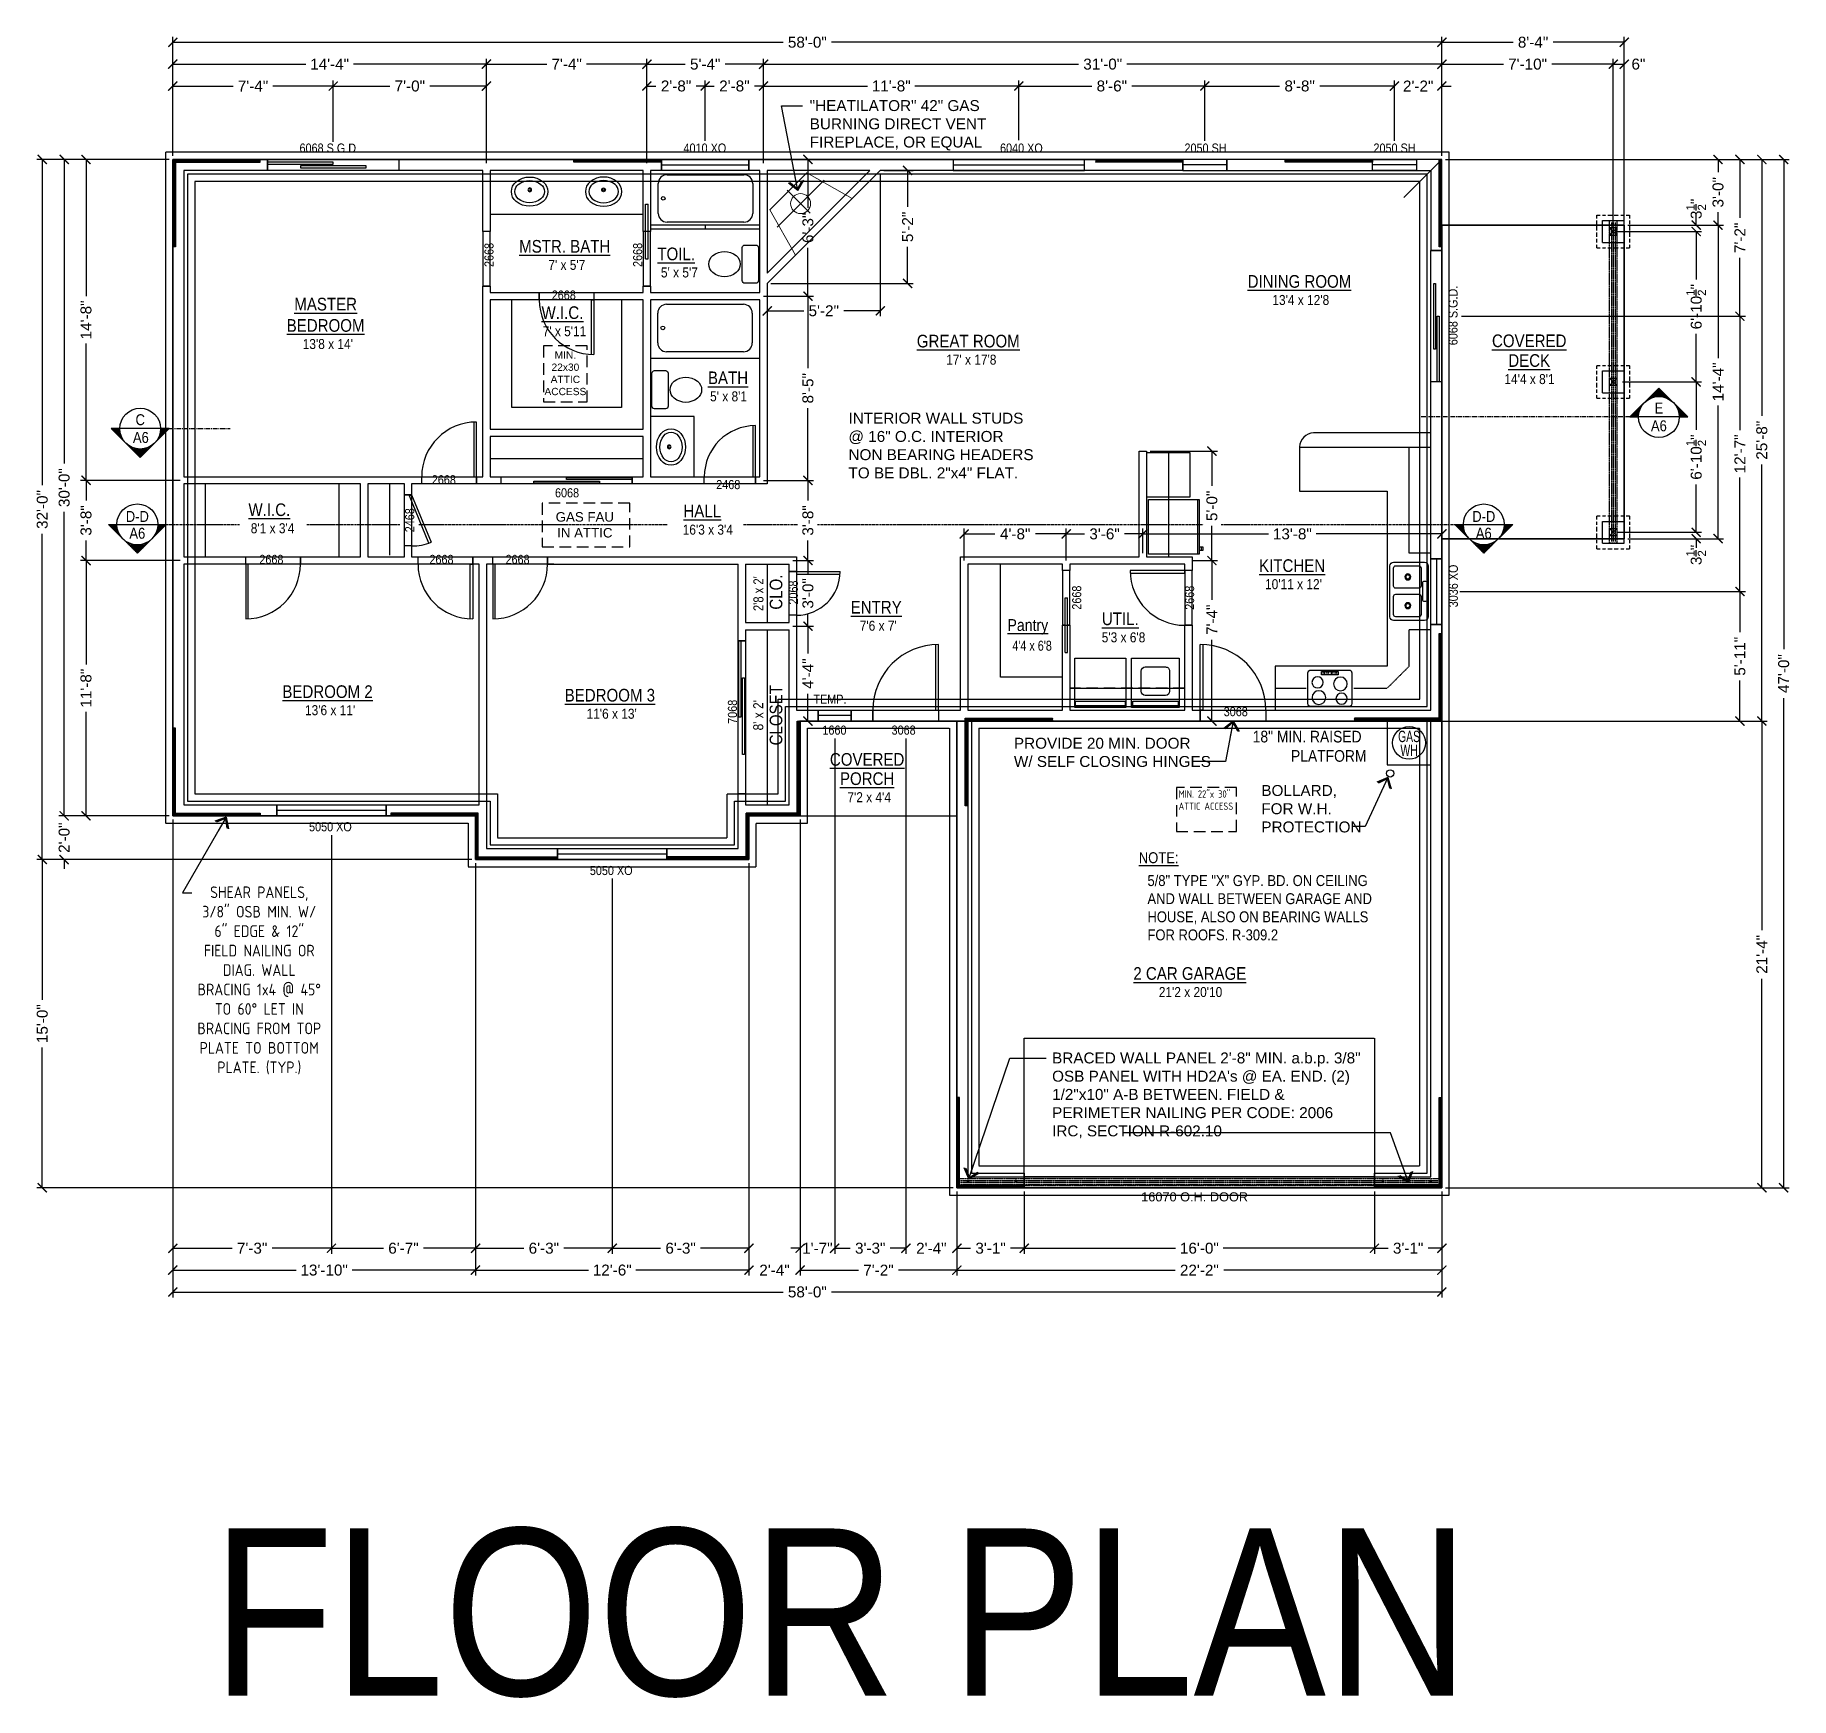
# Model space of a CAD drawing. Header units: millimetres. Extents: x -724 to 239, y -496 to 416.
import ezdxf
from ezdxf.enums import TextEntityAlignment as Align

# ---------------------------------------------------------------- set-up
doc = ezdxf.new("R2010")
doc.units = ezdxf.units.MM
for name, pattern in [('CENTER', [2, 1.25, -0.25, 0.25, -0.25]), ('CENTERX2', [4, 2.5, -0.5, 0.5, -0.5]), ('HIDDEN', [9.525, 6.35, -3.175]), ('xref-Bishop-Overland-08$0$CENTER2', [1.125, 0.75, -0.125, 0.125, -0.125]), ('xref-Bishop-Overland-08$0$DASHED2', [0.375, 0.25, -0.125]), ('xref-Bishop-Overland-08$0$HIDDEN', [0.375, 0.25, -0.125])]:
    doc.linetypes.add(name, pattern=pattern)
for name, color, linetype in [('A-DIMS-1', 152, 'Continuous'), ('A-NOTE', 4, 'Continuous'), ('A-TEXT', 4, 'Continuous'), ('ANNTEXT', 4, 'Continuous'), ('xref-Bishop-Overland-08$0$A-CASE-1', 3, 'Continuous'), ('xref-Bishop-Overland-08$0$A-FIXTURE', 3, 'Continuous'), ('xref-Bishop-Overland-08$0$A-FOOTPRINT', 5, 'Continuous'), ('xref-Bishop-Overland-08$0$A-GARAGE-DOOR', 1, 'xref-Bishop-Overland-08$0$DASHED2'), ('xref-Bishop-Overland-08$0$A-HEADER', 30, 'Continuous'), ('xref-Bishop-Overland-08$0$A-OPENING', 1, 'Continuous'), ('xref-Bishop-Overland-08$0$A-WALL', 54, 'Continuous'), ('xref-Bishop-Overland-08$0$R-BEAM', 1, 'xref-Bishop-Overland-08$0$CENTER2'), ('xref-Bishop-Overland-08$0$S-FOOTER', 9, 'xref-Bishop-Overland-08$0$DASHED2'), ('xref-Bishop-Overland-08$0$S-SLAB', 9, 'Continuous'), ('xref-Bishop-Overland-08$0$S-STEM-WALL', 8, 'Continuous')]:
    doc.layers.add(name, color=color, linetype=linetype)
doc.layers.add('xref-Bishop-Overland-08$0$TEMP', color=95, linetype='Continuous', plot=False)
doc.styles.get("Standard").update_dxf_attribs({"font": 'arial.ttf'})
doc.dimstyles.new('ARCHARR', dxfattribs={"dimscale": 32, "dimtxt": 0.1875, "dimasz": 0.15625, "dimexe": 0.09375, "dimexo": 0.0625, "dimgap": 0.09375, "dimtad": 0, "dimdec": 5, "dimzin": 3, "dimdsep": 46, "dimlunit": 4, "dimtxsty": 'Standard', "dimblk": 'ARCHTICK', "dimcen": 0.09375, "dimclrt": 4, "dimadec": 5, "dimazin": 0, "dimtfac": 0.75, "dimtdec": 5, "dimtix": 1, "dimtofl": 0, "dimtmove": 2, "dimatfit": 3, "dimldrblk": 'archarrow', "dimfxl": 1, "dimtolj": 1, "dimtzin": 3, "dimarcsym": 0})
pattern_1 = [(135, (47.22707, -1673.55493), (0.26516504, 0.26516504), [])]

msp = doc.modelspace()

# ---------------------------------------------------------------- texts
at = {"color": 4, "char_height": 6, "attachment_point": 1}
for s, insert in [('\\A1;PROVIDE 20 MIN. DOOR\\PW/ SELF CLOSING HINGES', (-187.479586, 30.177011)), ('BOLLARD,\\PFOR W.H.\\PPROTECTION', (-51.786746, 4.256006))]:
    msp.add_mtext(s, dxfattribs=dict(at, insert=insert))
at = {"layer": 'A-DIMS-1', "linetype": 'HIDDEN', "insert": (-433.457193, 242.100319), "char_height": 4, "width": 20.0625, "attachment_point": 2}
msp.add_mtext('MIN. 22x30 ATTIC ACCESS', dxfattribs=at)
at = {"layer": 'A-DIMS-1', "insert": (-97.15128, 1.312971), "char_height": 4, "width": 32.34705676, "attachment_point": 1}
msp.add_mtext('{\\Farchquik|c0;MIN. 22"x 30" ATTIC ACCESS}', dxfattribs=at)
at = {"layer": 'A-NOTE'}
for s, height, width, p in [('%%uMSTR. BATH', 6.953126, 0.85, (-433.813688, 299.725218)), ('%%uTOIL.', 6.953126, 0.85, (-372.713655, 295.577849)), ("7' x 5'7", 5.5, 0.85, (-432.685469, 289.551875)), ("5' x 5'7", 5.5, 0.85, (-370.940607, 285.404507)), ('%%uDINING ROOM', 6.953126, 0.85, (-30.885619, 280.476144)), ('%%uMASTER', 6.953126, 0.85, (-564.932933, 268.020409)), ("13'4 x 12'8", 5.5, 0.85, (-30.154672, 270.302802)), ('%%uW.I.C.', 6.953126, 0.85, (-435.074234, 263.357248)), ('%%uBEDROOM', 6.953126, 0.85, (-564.975773, 256.329898)), ("7' x 5'11", 5.5, 0.85, (-433.946015, 253.183905)), ('%%uGREAT ROOM', 6.953126, 0.85, (-212.514638, 247.741089)), ('%%uCOVERED', 6.953126, 0.85, (95.118885, 247.906998)), ("13'8 x 14'", 5.5, 0.85, (-563.750332, 246.156555)), ("17' x 17'8", 5.5, 0.85, (-210.850993, 237.567746)), ('%%uDECK', 6.953126, 0.85, (95.118885, 237.098058)), ('%%uBATH', 6.953126, 0.85, (-344.276172, 227.607098)), ("14'4 x 8'1", 5.5, 0.85, (95.286692, 226.924716)), ("5' x 8'1", 5.5, 0.85, (-343.964358, 217.433756)), ('C', 6, 0.85, (-666.639772, 204.637068)), ('A6', 6, 0.85, (-666.288048, 194.892387)), ('D-D', 6, 0.85, (-668.21805, 151.561054)), ('%%uW.I.C.', 6.953126, 0.85, (-595.818278, 155.26399)), ('%%uHALL', 6.953126, 0.85, (-358.414191, 154.513471)), ('D-D', 6, 0.85, (70.20075, 151.561054)), ('A6', 6, 0.85, (-668.21805, 142.35696)), ("8'1 x 3'4", 5.5, 0.85, (-594.045231, 145.090648)), ("16'3 x 3'4", 5.5, 0.85, (-355.351489, 144.340129)), ('A6', 6, 0.85, (70.20075, 142.35696)), ('%%uKITCHEN', 6.953126, 0.85, (-34.911352, 124.601943)), ("10'11 x 12'", 5.5, 0.85, (-34.163871, 114.4286)), ('%%uENTRY', 6.953126, 0.85, (-262.997227, 101.796189)), ('%%uUTIL.', 6.953126, 0.85, (-129.136268, 95.429269)), ("7'6 x 7'", 5.5, 0.85, (-261.869008, 91.622847)), ('%%uPantry', 6.5, 0.85, (-179.848905, 92.001974)), ("5'3 x 6'8", 5.5, 0.85, (-127.363221, 85.255926)), ("4'4 x 6'8", 5.5, 0.77, (-177.525234, 80.676508)), ('%%uBEDROOM 2', 6.953126, 0.85, (-563.914638, 55.477898)), ('%%uBEDROOM 3', 6.953126, 0.85, (-409.072743, 53.53117)), ("13'6 x 11'", 5.5, 0.85, (-562.505681, 45.304555)), ("11'6 x 13'", 5.5, 0.85, (-408.077237, 43.357828)), ('GAS', 6.25779, 0.65, (29.228389, 30.921284)), ('%%uCOVERED', 6.953126, 0.85, (-267.972674, 18.303098)), ('WH', 6.25779, 0.65, (29.228389, 23.293022)), ('%%uPORCH', 6.953126, 0.85, (-267.972674, 7.74834)), ("7'2 x 4'4", 5.5, 0.85, (-266.844454, -2.425003)), ('%%u2 CAR GARAGE', 6.953126, 0.85, (-90.999471, -99.107195)), ("21'2 x 20'10", 5.5, 0.85, (-90.615571, -109.280538)), ('FLOOR PLAN', 91.6357622, 0.85, (-282.433752, -449.321725))]:
    msp.add_text(s, height=height, dxfattribs=dict(at, width=width)).set_placement(p, align=Align.MIDDLE_CENTER)
for s, height, width, p in [("2'8 x 2'", 5.5, 0.8, (-327.607524, 109.235139)), ('CLO.', 6.953126, 0.85, (-317.958428, 110.074363)), ('CLOSET', 6.953126, 0.85, (-317.958428, 42.520915)), ("8' x 2'", 5.5, 0.85, (-327.702352, 42.520915))]:
    msp.add_text(s, height=height, rotation=90, dxfattribs=dict(at, width=width)).set_placement(p, align=Align.MIDDLE_CENTER)
for s, insert, char_height, width, attachment_point in [('GAS FAU IN ATTIC', (-422.797179, 153.934175), 5.2148445, 37.18890178, 2), ('{\\pxqc;\\Farchquik.shx|c0;SHEAR PANELS, 3/8" OSB MIN. W/ 6" EDGE & 12" FIELD NAILING OR DIAG. WALL BRACING 1x4 @ 45%%d TO 60%%d LET IN BRACING FROM TOP PLATE TO BOTTOM PLATE. (TYP.)}', (-636.190642, -51.354104), 6.4, 69.6875, 1)]:
    msp.add_mtext(s, dxfattribs=dict(at, insert=insert, char_height=char_height, width=width, attachment_point=attachment_point))
at = {"layer": 'A-TEXT', "width": 0.85}
for s, p in [('6068 S.G.D.', (-562.932887, 353.619432)), ('4010 XO', (-356.96737, 353.619432)), ('6040 XO', (-183.37044, 353.619432)), ('2050 SH', (-82.386692, 353.619432)), ('2050 SH', (21.262489, 353.619432)), ('2668', (-434.368958, 272.998012)), ('2668', (-500.115056, 171.692171)), ('6068', (-432.552868, 164.536946)), ('2468', (-344.144585, 169.053486)), ('2668', (-594.708041, 127.998012)), ('2668', (-501.410473, 127.998012)), ('2668', (-459.68193, 127.998012)), ('TEMP.', (-288.368232, 51.312248)), ('3068', (-65.823673, 44.497499)), ('1660', (-285.909172, 34.376592)), ('3068', (-247.968559, 34.376592)), ('5050 XO', (-562.327234, -18.623408)), ('5050 XO', (-408.327234, -42.623408))]:
    msp.add_text(s, height=5, dxfattribs=at).set_placement(p, align=Align.MIDDLE_CENTER)
for s, p in [('2668', (-475.369979, 295.004679)), ('2668', (-393.838566, 295.004679)), ('6068 S.G.D.', (53.321743, 261.819441)), ('2468', (-518.849587, 149.504679)), ('2068', (-308.47159, 109.822219)), ('3036 XO', (53.479374, 113.442315)), ('2668', (-153.045843, 107.031183)), ('2668', (-91.142046, 106.982903)), ('7068', (-341.849336, 44.427331))]:
    msp.add_text(s, height=5, rotation=90, dxfattribs=at).set_placement(p, align=Align.MIDDLE_CENTER)
for s, p in [('18" MIN. RAISED', (-56.515088, 30.805993)), ('PLATFORM', (-35.505433, 20.21289))]:
    msp.add_text(s, height=6.4, dxfattribs=at).set_placement(p, align=Align.MIDDLE_LEFT)
at = {"layer": 'A-TEXT'}
msp.add_text('16070 O.H. DOOR', height=5, dxfattribs=at).set_placement((-88.371739, -221.623408), align=Align.MIDDLE_CENTER)
at = {"layer": 'ANNTEXT', "width": 0.85}
for s, p in [('E', (166.246182, 211.032002)), ('A6', (166.246182, 201.287321))]:
    msp.add_text(s, height=6, dxfattribs=at).set_placement(p, align=Align.MIDDLE_CENTER)
for s, p in [('%%uNOTE:', (-118.985183, -35.603345)), ('5/8" TYPE "X" GYP. BD. ON CEILING', (-114.236311, -48.155618)), ('AND WALL BETWEEN GARAGE AND', (-114.236311, -58.086652)), ('HOUSE, ALSO ON BEARING WALLS', (-114.236311, -68.017687)), ('FOR ROOFS. R-309.2', (-114.236311, -77.948721))]:
    msp.add_text(s, height=6, dxfattribs=at).set_placement(p, align=Align.MIDDLE_LEFT)
at = {"layer": 'ANNTEXT', "char_height": 6, "attachment_point": 1}
for s, insert, width in [('"HEATILATOR" 42" GAS BURNING DIRECT VENT FIREPLACE, OR EQUAL', (-299.463498, 379.930353), 106.9375), ('INTERIOR WALL STUDS @ 16" O.C. INTERIOR NON BEARING HEADERS TO BE DBL. 2"x4" FLAT.', (-278.214499, 208.459846), 104.90994243), ('BRACED WALL PANEL 2\'-8" MIN. a.b.p. 3/8" OSB PANEL WITH HD2A\'s @ EA. END. (2) 1/2"x10" A-B BETWEEN. FIELD & PERIMETER NAILING PER CODE: 2006 IRC, SECTION R-602.10', (-166.53383, -142.437571), 168.9375)]:
    msp.add_mtext(s, dxfattribs=dict(at, insert=insert, width=width))

# ---------------------------------------------------------------- blocks, each defined once
blk = doc.blocks.new('_ArchTick')
at = {"color": 0, "linetype": 'ByBlock', "const_width": 0.15}
blk.add_lwpolyline([(-0.5, -0.5), (0.5, 0.5)], dxfattribs=at)
blk = doc.blocks.new('*D93')
at = {"layer": 'A-DIMS-1', "color": 0, "lineweight": -2}
for p, q in [((10.23, -218.63), (10.23, -252.82)), ((47.23, -218.63), (47.23, -252.82)), ((10.23, -249.82), (17.75, -249.82)), ((47.23, -249.82), (39.7, -249.82))]:
    blk.add_line(p, q, dxfattribs=at)
at = {"layer": 'Defpoints', "color": 0}
for p in [(10.23, -216.63), (47.23, -216.63), (10.23, -249.82)]:
    blk.add_point(p, dxfattribs=at)
at = {"layer": 'A-DIMS-1', "color": 0, "lineweight": -2, "xscale": 5, "yscale": 5, "zscale": 5, "rotation": 180}
blk.add_blockref('_ArchTick', (10.23, -249.82), dxfattribs=at)
at = {"layer": 'A-DIMS-1', "color": 0, "lineweight": -2, "xscale": 5, "yscale": 5, "zscale": 5}
blk.add_blockref('_ArchTick', (47.23, -249.82), dxfattribs=at)
at = {"layer": 'A-DIMS-1', "color": 4, "insert": (28.73, -249.82), "char_height": 6, "attachment_point": 5}
blk.add_mtext('\\A1;3\'-1"', dxfattribs=at)
blk = doc.blocks.new('archarrow')
for p, q in [((0, 0), (-1.74, 0)), ((0, 0), (-0.99, 0.86)), ((-0.09, 0), (-0.99, 0.76)), ((-0.17, 0), (-0.99, 0.66)), ((-0.17, 0), (-0.99, -0.66)), ((-0.09, 0), (-0.99, -0.76)), ((0, 0), (-0.99, -0.86))]:
    blk.add_line(p, q)
blk = doc.blocks.new('*D94')
at = {"layer": 'A-DIMS-1', "color": 0, "lineweight": -2}
for p, q in [((-181.77, -218.63), (-181.77, -252.82)), ((10.23, -218.63), (10.23, -252.82)), ((-181.77, -249.82), (-98.8, -249.82)), ((10.23, -249.82), (-72.75, -249.82))]:
    blk.add_line(p, q, dxfattribs=at)
at = {"layer": 'Defpoints', "color": 0}
for p in [(-181.77, -216.63), (10.23, -216.63), (-181.77, -249.82)]:
    blk.add_point(p, dxfattribs=at)
at = {"layer": 'A-DIMS-1', "color": 0, "lineweight": -2, "xscale": 5, "yscale": 5, "zscale": 5, "rotation": 180}
blk.add_blockref('_ArchTick', (-181.77, -249.82), dxfattribs=at)
at = {"layer": 'A-DIMS-1', "color": 0, "lineweight": -2, "xscale": 5, "yscale": 5, "zscale": 5}
blk.add_blockref('_ArchTick', (10.23, -249.82), dxfattribs=at)
at = {"layer": 'A-DIMS-1', "color": 4, "insert": (-85.77, -249.82), "char_height": 6, "attachment_point": 5}
blk.add_mtext('\\A1;16\'-0"', dxfattribs=at)
blk = doc.blocks.new('*D95')
at = {"layer": 'A-DIMS-1', "color": 0, "lineweight": -2}
for p, q in [((-218.77, -218.63), (-218.77, -252.82)), ((-181.77, -218.63), (-181.77, -252.82)), ((-218.77, -249.82), (-211.25, -249.82)), ((-181.77, -249.82), (-189.3, -249.82))]:
    blk.add_line(p, q, dxfattribs=at)
at = {"layer": 'Defpoints', "color": 0}
for p in [(-218.77, -216.63), (-181.77, -216.63), (-218.77, -249.82)]:
    blk.add_point(p, dxfattribs=at)
at = {"layer": 'A-DIMS-1', "color": 0, "lineweight": -2, "xscale": 5, "yscale": 5, "zscale": 5, "rotation": 180}
blk.add_blockref('_ArchTick', (-218.77, -249.82), dxfattribs=at)
at = {"layer": 'A-DIMS-1', "color": 0, "lineweight": -2, "xscale": 5, "yscale": 5, "zscale": 5}
blk.add_blockref('_ArchTick', (-181.77, -249.82), dxfattribs=at)
at = {"layer": 'A-DIMS-1', "color": 4, "insert": (-200.27, -249.82), "char_height": 6, "attachment_point": 5}
blk.add_mtext('\\A1;3\'-1"', dxfattribs=at)
blk = doc.blocks.new('*D96')
at = {"layer": 'A-DIMS-1', "color": 0, "lineweight": -2}
for p, q in [((-304.77, -14.63), (-304.77, -264.82)), ((-218.77, -218.63), (-218.77, -264.82)), ((-304.77, -261.82), (-272.72, -261.82)), ((-218.77, -261.82), (-250.82, -261.82))]:
    blk.add_line(p, q, dxfattribs=at)
at = {"layer": 'Defpoints', "color": 0}
for p in [(-304.77, -12.63), (-218.77, -216.63), (-304.77, -261.82)]:
    blk.add_point(p, dxfattribs=at)
at = {"layer": 'A-DIMS-1', "color": 0, "lineweight": -2, "xscale": 5, "yscale": 5, "zscale": 5, "rotation": 180}
blk.add_blockref('_ArchTick', (-304.77, -261.82), dxfattribs=at)
at = {"layer": 'A-DIMS-1', "color": 0, "lineweight": -2, "xscale": 5, "yscale": 5, "zscale": 5}
blk.add_blockref('_ArchTick', (-218.77, -261.82), dxfattribs=at)
at = {"layer": 'A-DIMS-1', "color": 4, "insert": (-261.77, -261.82), "char_height": 6, "attachment_point": 5}
blk.add_mtext('\\A1;7\'-2"', dxfattribs=at)
blk = doc.blocks.new('*D97')
at = {"layer": 'A-DIMS-1', "color": 0, "lineweight": -2}
for p, q in [((-304.77, -14.63), (-304.77, -264.82)), ((-332.77, -38.63), (-332.77, -264.82)), ((-332.77, -261.82), (-337.77, -261.82)), ((-304.77, -261.82), (-299.77, -261.82))]:
    blk.add_line(p, q, dxfattribs=at)
at = {"layer": 'Defpoints', "color": 0}
for p in [(-304.77, -12.63), (-332.77, -36.63), (-332.77, -261.82)]:
    blk.add_point(p, dxfattribs=at)
at = {"layer": 'A-DIMS-1', "color": 0, "lineweight": -2, "xscale": 5, "yscale": 5, "zscale": 5}
blk.add_blockref('_ArchTick', (-332.77, -261.82), dxfattribs=at)
at = {"layer": 'A-DIMS-1', "color": 0, "lineweight": -2, "xscale": 5, "yscale": 5, "zscale": 5, "rotation": 180}
blk.add_blockref('_ArchTick', (-304.77, -261.82), dxfattribs=at)
at = {"layer": 'A-DIMS-1', "color": 4, "insert": (-318.77, -261.82), "char_height": 6, "attachment_point": 5}
blk.add_mtext('\\A1;2\'-4"', dxfattribs=at)
blk = doc.blocks.new('*D98')
at = {"layer": 'A-DIMS-1', "color": 0, "lineweight": -2}
for p, q in [((-482.77, -38.63), (-482.77, -264.82)), ((-332.77, -38.63), (-332.77, -264.82)), ((-482.77, -261.82), (-420.8, -261.82)), ((-332.77, -261.82), (-394.75, -261.82))]:
    blk.add_line(p, q, dxfattribs=at)
at = {"layer": 'Defpoints', "color": 0}
for p in [(-482.77, -36.63), (-332.77, -36.63), (-482.77, -261.82)]:
    blk.add_point(p, dxfattribs=at)
at = {"layer": 'A-DIMS-1', "color": 0, "lineweight": -2, "xscale": 5, "yscale": 5, "zscale": 5, "rotation": 180}
blk.add_blockref('_ArchTick', (-482.77, -261.82), dxfattribs=at)
at = {"layer": 'A-DIMS-1', "color": 0, "lineweight": -2, "xscale": 5, "yscale": 5, "zscale": 5}
blk.add_blockref('_ArchTick', (-332.77, -261.82), dxfattribs=at)
at = {"layer": 'A-DIMS-1', "color": 4, "insert": (-407.77, -261.82), "char_height": 6, "attachment_point": 5}
blk.add_mtext('\\A1;12\'-6"', dxfattribs=at)
blk = doc.blocks.new('*D99')
at = {"layer": 'A-DIMS-1', "color": 0, "lineweight": -2}
for p, q in [((-648.77, -14.63), (-648.77, -264.82)), ((-482.77, -38.63), (-482.77, -264.82)), ((-648.77, -261.82), (-581.13, -261.82)), ((-482.77, -261.82), (-550.42, -261.82))]:
    blk.add_line(p, q, dxfattribs=at)
at = {"layer": 'Defpoints', "color": 0}
for p in [(-648.77, -12.63), (-482.77, -36.63), (-648.77, -261.82)]:
    blk.add_point(p, dxfattribs=at)
at = {"layer": 'A-DIMS-1', "color": 0, "lineweight": -2, "xscale": 5, "yscale": 5, "zscale": 5, "rotation": 180}
blk.add_blockref('_ArchTick', (-648.77, -261.82), dxfattribs=at)
at = {"layer": 'A-DIMS-1', "color": 0, "lineweight": -2, "xscale": 5, "yscale": 5, "zscale": 5}
blk.add_blockref('_ArchTick', (-482.77, -261.82), dxfattribs=at)
at = {"layer": 'A-DIMS-1', "color": 4, "insert": (-565.77, -261.82), "char_height": 6, "attachment_point": 5}
blk.add_mtext('\\A1;13\'-10"', dxfattribs=at)
blk = doc.blocks.new('*D100')
at = {"layer": 'A-DIMS-1', "color": 0, "lineweight": -2}
for p, q in [((-218.77, -218.63), (-218.77, -264.82)), ((47.23, -218.63), (47.23, -264.82)), ((-218.77, -261.82), (-99.13, -261.82)), ((47.23, -261.82), (-72.42, -261.82))]:
    blk.add_line(p, q, dxfattribs=at)
at = {"layer": 'Defpoints', "color": 0}
for p in [(-218.77, -216.63), (47.23, -216.63), (-218.77, -261.82)]:
    blk.add_point(p, dxfattribs=at)
at = {"layer": 'A-DIMS-1', "color": 0, "lineweight": -2, "xscale": 5, "yscale": 5, "zscale": 5, "rotation": 180}
blk.add_blockref('_ArchTick', (-218.77, -261.82), dxfattribs=at)
at = {"layer": 'A-DIMS-1', "color": 0, "lineweight": -2, "xscale": 5, "yscale": 5, "zscale": 5}
blk.add_blockref('_ArchTick', (47.23, -261.82), dxfattribs=at)
at = {"layer": 'A-DIMS-1', "color": 4, "insert": (-85.77, -261.82), "char_height": 6, "attachment_point": 5}
blk.add_mtext('\\A1;22\'-2"', dxfattribs=at)
blk = doc.blocks.new('*D101')
at = {"layer": 'A-DIMS-1', "color": 0, "lineweight": -2}
for p, q in [((-648.77, -14.63), (-648.77, -276.82)), ((47.23, -218.63), (47.23, -276.82)), ((-648.77, -273.82), (-314.08, -273.82)), ((47.23, -273.82), (-287.47, -273.82))]:
    blk.add_line(p, q, dxfattribs=at)
at = {"layer": 'Defpoints', "color": 0}
for p in [(-648.77, -12.63), (47.23, -216.63), (-648.77, -273.82)]:
    blk.add_point(p, dxfattribs=at)
at = {"layer": 'A-DIMS-1', "color": 0, "lineweight": -2, "xscale": 5, "yscale": 5, "zscale": 5, "rotation": 180}
blk.add_blockref('_ArchTick', (-648.77, -273.82), dxfattribs=at)
at = {"layer": 'A-DIMS-1', "color": 0, "lineweight": -2, "xscale": 5, "yscale": 5, "zscale": 5}
blk.add_blockref('_ArchTick', (47.23, -273.82), dxfattribs=at)
at = {"layer": 'A-DIMS-1', "color": 4, "insert": (-300.77, -273.82), "char_height": 6, "attachment_point": 5}
blk.add_mtext('\\A1;58\'-0"', dxfattribs=at)
blk = doc.blocks.new('*D102')
at = {"layer": 'A-DIMS-1', "color": 0, "lineweight": -2}
for p, q in [((-246.77, 29.78), (-246.77, -252.82)), ((-218.77, -218.63), (-218.77, -252.82)), ((-246.77, -249.82), (-251.77, -249.82)), ((-218.77, -249.82), (-213.77, -249.82))]:
    blk.add_line(p, q, dxfattribs=at)
at = {"layer": 'Defpoints', "color": 0}
for p in [(-246.77, 31.78), (-218.77, -216.63), (-246.77, -249.82)]:
    blk.add_point(p, dxfattribs=at)
at = {"layer": 'A-DIMS-1', "color": 0, "lineweight": -2, "xscale": 5, "yscale": 5, "zscale": 5}
blk.add_blockref('_ArchTick', (-246.77, -249.82), dxfattribs=at)
at = {"layer": 'A-DIMS-1', "color": 0, "lineweight": -2, "xscale": 5, "yscale": 5, "zscale": 5, "rotation": 180}
blk.add_blockref('_ArchTick', (-218.77, -249.82), dxfattribs=at)
at = {"layer": 'A-DIMS-1', "color": 4, "insert": (-232.77, -249.82), "char_height": 6, "attachment_point": 5}
blk.add_mtext('\\A1;2\'-4"', dxfattribs=at)
blk = doc.blocks.new('*D103')
at = {"layer": 'A-DIMS-1', "color": 0, "lineweight": -2}
for p, q in [((-285.77, 29.78), (-285.77, -252.82)), ((-246.77, 29.78), (-246.77, -252.82)), ((-285.77, -249.82), (-277.25, -249.82)), ((-246.77, -249.82), (-255.3, -249.82))]:
    blk.add_line(p, q, dxfattribs=at)
at = {"layer": 'Defpoints', "color": 0}
for p in [(-285.77, 31.78), (-246.77, 31.78), (-285.77, -249.82)]:
    blk.add_point(p, dxfattribs=at)
at = {"layer": 'A-DIMS-1', "color": 0, "lineweight": -2, "xscale": 5, "yscale": 5, "zscale": 5, "rotation": 180}
blk.add_blockref('_ArchTick', (-285.77, -249.82), dxfattribs=at)
at = {"layer": 'A-DIMS-1', "color": 0, "lineweight": -2, "xscale": 5, "yscale": 5, "zscale": 5}
blk.add_blockref('_ArchTick', (-246.77, -249.82), dxfattribs=at)
at = {"layer": 'A-DIMS-1', "color": 4, "insert": (-266.27, -249.82), "char_height": 6, "attachment_point": 5}
blk.add_mtext('\\A1;3\'-3"', dxfattribs=at)
blk = doc.blocks.new('*D104')
at = {"layer": 'A-DIMS-1', "color": 0, "lineweight": -2}
for p, q in [((-285.77, 29.78), (-285.77, -252.82)), ((-304.77, -14.63), (-304.77, -252.82)), ((-304.77, -249.82), (-309.77, -249.82)), ((-285.77, -249.82), (-280.77, -249.82))]:
    blk.add_line(p, q, dxfattribs=at)
at = {"layer": 'Defpoints', "color": 0}
for p in [(-285.77, 31.78), (-304.77, -12.63), (-304.77, -249.82)]:
    blk.add_point(p, dxfattribs=at)
at = {"layer": 'A-DIMS-1', "color": 0, "lineweight": -2, "xscale": 5, "yscale": 5, "zscale": 5}
blk.add_blockref('_ArchTick', (-304.77, -249.82), dxfattribs=at)
at = {"layer": 'A-DIMS-1', "color": 0, "lineweight": -2, "xscale": 5, "yscale": 5, "zscale": 5, "rotation": 180}
blk.add_blockref('_ArchTick', (-285.77, -249.82), dxfattribs=at)
at = {"layer": 'A-DIMS-1', "color": 4, "insert": (-295.27, -249.82), "char_height": 6, "attachment_point": 5}
blk.add_mtext('\\A1;1\'-7"', dxfattribs=at)
blk = doc.blocks.new('*D105')
at = {"layer": 'A-DIMS-1', "color": 0, "lineweight": -2}
for p, q in [((-407.77, -46.98), (-407.77, -252.82)), ((-332.77, -38.63), (-332.77, -252.82)), ((-407.77, -249.82), (-381.26, -249.82)), ((-332.77, -249.82), (-359.28, -249.82))]:
    blk.add_line(p, q, dxfattribs=at)
at = {"layer": 'Defpoints', "color": 0}
for p in [(-332.77, -36.63), (-407.77, -44.98), (-407.77, -249.82)]:
    blk.add_point(p, dxfattribs=at)
at = {"layer": 'A-DIMS-1', "color": 0, "lineweight": -2, "xscale": 5, "yscale": 5, "zscale": 5, "rotation": 180}
blk.add_blockref('_ArchTick', (-407.77, -249.82), dxfattribs=at)
at = {"layer": 'A-DIMS-1', "color": 0, "lineweight": -2, "xscale": 5, "yscale": 5, "zscale": 5}
blk.add_blockref('_ArchTick', (-332.77, -249.82), dxfattribs=at)
at = {"layer": 'A-DIMS-1', "color": 4, "insert": (-370.27, -249.82), "char_height": 6, "attachment_point": 5}
blk.add_mtext('\\A1;6\'-3"', dxfattribs=at)
blk = doc.blocks.new('*D106')
at = {"layer": 'A-DIMS-1', "color": 0, "lineweight": -2}
for p, q in [((-482.77, -38.63), (-482.77, -252.82)), ((-407.77, -46.98), (-407.77, -252.82)), ((-482.77, -249.82), (-456.26, -249.82)), ((-407.77, -249.82), (-434.28, -249.82))]:
    blk.add_line(p, q, dxfattribs=at)
at = {"layer": 'Defpoints', "color": 0}
for p in [(-482.77, -36.63), (-407.77, -44.98), (-482.77, -249.82)]:
    blk.add_point(p, dxfattribs=at)
at = {"layer": 'A-DIMS-1', "color": 0, "lineweight": -2, "xscale": 5, "yscale": 5, "zscale": 5, "rotation": 180}
blk.add_blockref('_ArchTick', (-482.77, -249.82), dxfattribs=at)
at = {"layer": 'A-DIMS-1', "color": 0, "lineweight": -2, "xscale": 5, "yscale": 5, "zscale": 5}
blk.add_blockref('_ArchTick', (-407.77, -249.82), dxfattribs=at)
at = {"layer": 'A-DIMS-1', "color": 4, "insert": (-445.27, -249.82), "char_height": 6, "attachment_point": 5}
blk.add_mtext('\\A1;6\'-3"', dxfattribs=at)
blk = doc.blocks.new('*D107')
at = {"layer": 'A-DIMS-1', "color": 0, "lineweight": -2}
for p, q in [((-561.77, -23.16), (-561.77, -252.82)), ((-482.77, -38.63), (-482.77, -252.82)), ((-561.77, -249.82), (-533.26, -249.82)), ((-482.77, -249.82), (-511.28, -249.82))]:
    blk.add_line(p, q, dxfattribs=at)
at = {"layer": 'Defpoints', "color": 0}
for p in [(-561.77, -21.16), (-482.77, -36.63), (-561.77, -249.82)]:
    blk.add_point(p, dxfattribs=at)
at = {"layer": 'A-DIMS-1', "color": 0, "lineweight": -2, "xscale": 5, "yscale": 5, "zscale": 5, "rotation": 180}
blk.add_blockref('_ArchTick', (-561.77, -249.82), dxfattribs=at)
at = {"layer": 'A-DIMS-1', "color": 0, "lineweight": -2, "xscale": 5, "yscale": 5, "zscale": 5}
blk.add_blockref('_ArchTick', (-482.77, -249.82), dxfattribs=at)
at = {"layer": 'A-DIMS-1', "color": 4, "insert": (-522.27, -249.82), "char_height": 6, "attachment_point": 5}
blk.add_mtext('\\A1;6\'-7"', dxfattribs=at)
blk = doc.blocks.new('*D108')
at = {"layer": 'A-DIMS-1', "color": 0, "lineweight": -2}
for p, q in [((-648.77, -14.63), (-648.77, -252.82)), ((-561.77, -23.16), (-561.77, -252.82)), ((-648.77, -249.82), (-616.22, -249.82)), ((-561.77, -249.82), (-594.32, -249.82))]:
    blk.add_line(p, q, dxfattribs=at)
at = {"layer": 'Defpoints', "color": 0}
for p in [(-648.77, -12.63), (-561.77, -21.16), (-648.77, -249.82)]:
    blk.add_point(p, dxfattribs=at)
at = {"layer": 'A-DIMS-1', "color": 0, "lineweight": -2, "xscale": 5, "yscale": 5, "zscale": 5, "rotation": 180}
blk.add_blockref('_ArchTick', (-648.77, -249.82), dxfattribs=at)
at = {"layer": 'A-DIMS-1', "color": 0, "lineweight": -2, "xscale": 5, "yscale": 5, "zscale": 5}
blk.add_blockref('_ArchTick', (-561.77, -249.82), dxfattribs=at)
at = {"layer": 'A-DIMS-1', "color": 4, "insert": (-605.27, -249.82), "char_height": 6, "attachment_point": 5}
blk.add_mtext('\\A1;7\'-3"', dxfattribs=at)
blk = doc.blocks.new('*D109')
at = {"layer": 'A-DIMS-1', "color": 0, "lineweight": -2}
for p, q in [((43.23, 39.37), (225.69, 39.37)), ((222.69, 39.37), (222.69, -75.28)), ((222.69, -216.63), (222.69, -101.99)), ((49.23, -216.63), (225.69, -216.63))]:
    blk.add_line(p, q, dxfattribs=at)
at = {"layer": 'Defpoints', "color": 0}
for p in [(41.23, 39.37), (222.69, 39.37), (47.23, -216.63)]:
    blk.add_point(p, dxfattribs=at)
at = {"layer": 'A-DIMS-1', "color": 0, "lineweight": -2, "xscale": 5, "yscale": 5, "zscale": 5}
for p, rotation in [((222.69, 39.37), 90), ((222.69, -216.63), 270)]:
    blk.add_blockref('_ArchTick', p, dxfattribs=dict(at, rotation=rotation))
at = {"layer": 'A-DIMS-1', "color": 4, "insert": (222.69, -88.63), "char_height": 6, "attachment_point": 5, "rotation": 90}
blk.add_mtext('\\A1;21\'-4"', dxfattribs=at)
blk = doc.blocks.new('*D110')
at = {"layer": 'A-DIMS-1', "color": 0, "lineweight": -2}
for p, q in [((49.23, 347.37), (225.69, 347.37)), ((222.69, 347.37), (222.69, 206.72)), ((222.69, 39.37), (222.69, 180.01)), ((43.23, 39.37), (225.69, 39.37))]:
    blk.add_line(p, q, dxfattribs=at)
at = {"layer": 'Defpoints', "color": 0}
for p in [(47.23, 347.37), (222.69, 347.37), (41.23, 39.37)]:
    blk.add_point(p, dxfattribs=at)
at = {"layer": 'A-DIMS-1', "color": 0, "lineweight": -2, "xscale": 5, "yscale": 5, "zscale": 5}
for p, rotation in [((222.69, 347.37), 90), ((222.69, 39.37), 270)]:
    blk.add_blockref('_ArchTick', p, dxfattribs=dict(at, rotation=rotation))
at = {"layer": 'A-DIMS-1', "color": 4, "insert": (222.69, 193.37), "char_height": 6, "attachment_point": 5, "rotation": 90}
blk.add_mtext('\\A1;25\'-8"', dxfattribs=at)
blk = doc.blocks.new('*D111')
at = {"layer": 'A-DIMS-1', "color": 0, "lineweight": -2}
for p, q in [((49.23, 347.37), (237.69, 347.37)), ((234.69, 347.37), (234.69, 78.79)), ((234.69, -216.63), (234.69, 51.94)), ((49.23, -216.63), (237.69, -216.63))]:
    blk.add_line(p, q, dxfattribs=at)
at = {"layer": 'Defpoints', "color": 0}
for p in [(47.23, 347.37), (234.69, 347.37), (47.23, -216.63)]:
    blk.add_point(p, dxfattribs=at)
at = {"layer": 'A-DIMS-1', "color": 0, "lineweight": -2, "xscale": 5, "yscale": 5, "zscale": 5}
for p, rotation in [((234.69, 347.37), 90), ((234.69, -216.63), 270)]:
    blk.add_blockref('_ArchTick', p, dxfattribs=dict(at, rotation=rotation))
at = {"layer": 'A-DIMS-1', "color": 4, "insert": (234.69, 65.37), "char_height": 6, "attachment_point": 5, "rotation": 90}
blk.add_mtext('\\A1;47\'-0"', dxfattribs=at)
blk = doc.blocks.new('*D112')
at = {"layer": 'A-DIMS-1', "color": 0, "lineweight": -2}
for p, q in [((-650.77, 347.37), (-711.34, 347.37)), ((-708.34, 347.37), (-708.34, 180.67)), ((-708.34, -12.63), (-708.34, 154.06)), ((-650.77, -12.63), (-711.34, -12.63))]:
    blk.add_line(p, q, dxfattribs=at)
at = {"layer": 'Defpoints', "color": 0}
for p in [(-708.34, 347.37), (-648.77, 347.37), (-648.77, -12.63)]:
    blk.add_point(p, dxfattribs=at)
at = {"layer": 'A-DIMS-1', "color": 0, "lineweight": -2, "xscale": 5, "yscale": 5, "zscale": 5}
for p, rotation in [((-708.34, 347.37), 90), ((-708.34, -12.63), 270)]:
    blk.add_blockref('_ArchTick', p, dxfattribs=dict(at, rotation=rotation))
at = {"layer": 'A-DIMS-1', "color": 4, "insert": (-708.34, 167.37), "char_height": 6, "attachment_point": 5, "rotation": 90}
blk.add_mtext('\\A1;30\'-0"', dxfattribs=at)
blk = doc.blocks.new('*D113')
at = {"layer": 'A-DIMS-1', "color": 0, "lineweight": -2}
for p, q in [((-708.34, -12.63), (-708.34, -7.63)), ((-650.77, -12.63), (-711.34, -12.63)), ((-484.77, -36.63), (-711.34, -36.63)), ((-708.34, -36.63), (-708.34, -41.63))]:
    blk.add_line(p, q, dxfattribs=at)
at = {"layer": 'Defpoints', "color": 0}
for p in [(-708.34, -12.63), (-648.77, -12.63), (-482.77, -36.63)]:
    blk.add_point(p, dxfattribs=at)
at = {"layer": 'A-DIMS-1', "color": 0, "lineweight": -2, "xscale": 5, "yscale": 5, "zscale": 5}
for p, rotation in [((-708.34, -12.63), 270), ((-708.34, -36.63), 90)]:
    blk.add_blockref('_ArchTick', p, dxfattribs=dict(at, rotation=rotation))
at = {"layer": 'A-DIMS-1', "color": 4, "insert": (-708.34, -24.63), "char_height": 6, "attachment_point": 5, "rotation": 90}
blk.add_mtext('\\A1;2\'-0"', dxfattribs=at)
blk = doc.blocks.new('*D114')
at = {"layer": 'A-DIMS-1', "color": 0, "lineweight": -2}
for p, q in [((-650.77, 347.37), (-723.34, 347.37)), ((-720.34, 347.37), (-720.34, 168.67)), ((-720.34, -36.63), (-720.34, 142.06)), ((-484.77, -36.63), (-723.34, -36.63))]:
    blk.add_line(p, q, dxfattribs=at)
at = {"layer": 'Defpoints', "color": 0}
for p in [(-648.77, 347.37), (-720.34, -36.63), (-482.77, -36.63)]:
    blk.add_point(p, dxfattribs=at)
at = {"layer": 'A-DIMS-1', "color": 0, "lineweight": -2, "xscale": 5, "yscale": 5, "zscale": 5}
for p, rotation in [((-720.34, 347.37), 90), ((-720.34, -36.63), 270)]:
    blk.add_blockref('_ArchTick', p, dxfattribs=dict(at, rotation=rotation))
at = {"layer": 'A-DIMS-1', "color": 4, "insert": (-720.34, 155.37), "char_height": 6, "attachment_point": 5, "rotation": 90}
blk.add_mtext('\\A1;32\'-0"', dxfattribs=at)
blk = doc.blocks.new('*D115')
at = {"layer": 'A-DIMS-1', "color": 0, "lineweight": -2}
for p, q in [((-644.77, 127.37), (-699.34, 127.37)), ((-696.34, 127.37), (-696.34, 70.39)), ((-696.34, -12.63), (-696.34, 44.34)), ((-650.77, -12.63), (-699.34, -12.63))]:
    blk.add_line(p, q, dxfattribs=at)
at = {"layer": 'Defpoints', "color": 0}
for p in [(-696.34, 127.37), (-642.77, 127.37), (-648.77, -12.63)]:
    blk.add_point(p, dxfattribs=at)
at = {"layer": 'A-DIMS-1', "color": 0, "lineweight": -2, "xscale": 5, "yscale": 5, "zscale": 5}
for p, rotation in [((-696.34, 127.37), 90), ((-696.34, -12.63), 270)]:
    blk.add_blockref('_ArchTick', p, dxfattribs=dict(at, rotation=rotation))
at = {"layer": 'A-DIMS-1', "color": 4, "insert": (-696.34, 57.37), "char_height": 6, "attachment_point": 5, "rotation": 90}
blk.add_mtext('\\A1;11\'-8"', dxfattribs=at)
blk = doc.blocks.new('*D116')
at = {"layer": 'A-DIMS-1', "color": 0, "lineweight": -2}
for p, q in [((-644.77, 171.37), (-699.34, 171.37)), ((-696.34, 171.37), (-696.34, 160.34)), ((-696.34, 127.37), (-696.34, 138.39)), ((-644.77, 127.37), (-699.34, 127.37))]:
    blk.add_line(p, q, dxfattribs=at)
at = {"layer": 'Defpoints', "color": 0}
for p in [(-696.34, 171.37), (-642.77, 171.37), (-642.77, 127.37)]:
    blk.add_point(p, dxfattribs=at)
at = {"layer": 'A-DIMS-1', "color": 0, "lineweight": -2, "xscale": 5, "yscale": 5, "zscale": 5}
for p, rotation in [((-696.34, 171.37), 90), ((-696.34, 127.37), 270)]:
    blk.add_blockref('_ArchTick', p, dxfattribs=dict(at, rotation=rotation))
at = {"layer": 'A-DIMS-1', "color": 4, "insert": (-696.34, 149.37), "char_height": 6, "attachment_point": 5, "rotation": 90}
blk.add_mtext('\\A1;3\'-8"', dxfattribs=at)
blk = doc.blocks.new('*D117')
at = {"layer": 'A-DIMS-1', "color": 0, "lineweight": -2}
for p, q in [((-650.77, 347.37), (-699.34, 347.37)), ((-696.34, 347.37), (-696.34, 272.39)), ((-696.34, 171.37), (-696.34, 246.34)), ((-644.77, 171.37), (-699.34, 171.37))]:
    blk.add_line(p, q, dxfattribs=at)
at = {"layer": 'Defpoints', "color": 0}
for p in [(-696.34, 347.37), (-648.77, 347.37), (-642.77, 171.37)]:
    blk.add_point(p, dxfattribs=at)
at = {"layer": 'A-DIMS-1', "color": 0, "lineweight": -2, "xscale": 5, "yscale": 5, "zscale": 5}
for p, rotation in [((-696.34, 347.37), 90), ((-696.34, 171.37), 270)]:
    blk.add_blockref('_ArchTick', p, dxfattribs=dict(at, rotation=rotation))
at = {"layer": 'A-DIMS-1', "color": 4, "insert": (-696.34, 259.37), "char_height": 6, "attachment_point": 5, "rotation": 90}
blk.add_mtext('\\A1;14\'-8"', dxfattribs=at)
blk = doc.blocks.new('*D118')
at = {"layer": 'A-DIMS-1', "color": 0, "lineweight": -2}
for p, q in [((-324.77, 369.37), (-324.77, 402.64)), ((-324.77, 399.64), (-152.08, 399.64)), ((47.23, 399.64), (-125.47, 399.64)), ((47.23, 349.37), (47.23, 402.64))]:
    blk.add_line(p, q, dxfattribs=at)
at = {"layer": 'Defpoints', "color": 0}
for p in [(-324.77, 399.64), (-324.77, 367.37), (47.23, 347.37)]:
    blk.add_point(p, dxfattribs=at)
at = {"layer": 'A-DIMS-1', "color": 0, "lineweight": -2, "xscale": 5, "yscale": 5, "zscale": 5, "rotation": 180}
blk.add_blockref('_ArchTick', (-324.77, 399.64), dxfattribs=at)
at = {"layer": 'A-DIMS-1', "color": 0, "lineweight": -2, "xscale": 5, "yscale": 5, "zscale": 5}
blk.add_blockref('_ArchTick', (47.23, 399.64), dxfattribs=at)
at = {"layer": 'A-DIMS-1', "color": 4, "insert": (-138.77, 399.64), "char_height": 6, "attachment_point": 5}
blk.add_mtext('\\A1;31\'-0"', dxfattribs=at)
blk = doc.blocks.new('*D119')
at = {"layer": 'A-DIMS-1', "color": 0, "lineweight": -2}
for p, q in [((-388.77, 345.37), (-388.77, 402.64)), ((-388.77, 399.64), (-367.75, 399.64)), ((-324.77, 399.64), (-345.8, 399.64)), ((-324.77, 345.37), (-324.77, 402.64))]:
    blk.add_line(p, q, dxfattribs=at)
at = {"layer": 'Defpoints', "color": 0}
for p in [(-388.77, 399.64), (-388.77, 343.37), (-324.77, 343.37)]:
    blk.add_point(p, dxfattribs=at)
at = {"layer": 'A-DIMS-1', "color": 0, "lineweight": -2, "xscale": 5, "yscale": 5, "zscale": 5, "rotation": 180}
blk.add_blockref('_ArchTick', (-388.77, 399.64), dxfattribs=at)
at = {"layer": 'A-DIMS-1', "color": 0, "lineweight": -2, "xscale": 5, "yscale": 5, "zscale": 5}
blk.add_blockref('_ArchTick', (-324.77, 399.64), dxfattribs=at)
at = {"layer": 'A-DIMS-1', "color": 4, "insert": (-356.77, 399.64), "char_height": 6, "attachment_point": 5}
blk.add_mtext('\\A1;5\'-4"', dxfattribs=at)
blk = doc.blocks.new('*D120')
at = {"layer": 'A-DIMS-1', "color": 0, "lineweight": -2}
for p, q in [((-476.77, 345.37), (-476.77, 402.64)), ((-476.77, 399.64), (-443.72, 399.64)), ((-388.77, 399.64), (-421.82, 399.64)), ((-388.77, 345.37), (-388.77, 402.64))]:
    blk.add_line(p, q, dxfattribs=at)
at = {"layer": 'Defpoints', "color": 0}
for p in [(-476.77, 399.64), (-476.77, 343.37), (-388.77, 343.37)]:
    blk.add_point(p, dxfattribs=at)
at = {"layer": 'A-DIMS-1', "color": 0, "lineweight": -2, "xscale": 5, "yscale": 5, "zscale": 5, "rotation": 180}
blk.add_blockref('_ArchTick', (-476.77, 399.64), dxfattribs=at)
at = {"layer": 'A-DIMS-1', "color": 0, "lineweight": -2, "xscale": 5, "yscale": 5, "zscale": 5}
blk.add_blockref('_ArchTick', (-388.77, 399.64), dxfattribs=at)
at = {"layer": 'A-DIMS-1', "color": 4, "insert": (-432.77, 399.64), "char_height": 6, "attachment_point": 5}
blk.add_mtext('\\A1;7\'-4"', dxfattribs=at)
blk = doc.blocks.new('*D121')
at = {"layer": 'A-DIMS-1', "color": 0, "lineweight": -2}
for p, q in [((-648.77, 349.37), (-648.77, 402.64)), ((-648.77, 399.64), (-575.8, 399.64)), ((-476.77, 399.64), (-549.75, 399.64)), ((-476.77, 345.37), (-476.77, 402.64))]:
    blk.add_line(p, q, dxfattribs=at)
at = {"layer": 'Defpoints', "color": 0}
for p in [(-648.77, 399.64), (-648.77, 347.37), (-476.77, 343.37)]:
    blk.add_point(p, dxfattribs=at)
at = {"layer": 'A-DIMS-1', "color": 0, "lineweight": -2, "xscale": 5, "yscale": 5, "zscale": 5, "rotation": 180}
blk.add_blockref('_ArchTick', (-648.77, 399.64), dxfattribs=at)
at = {"layer": 'A-DIMS-1', "color": 0, "lineweight": -2, "xscale": 5, "yscale": 5, "zscale": 5}
blk.add_blockref('_ArchTick', (-476.77, 399.64), dxfattribs=at)
at = {"layer": 'A-DIMS-1', "color": 4, "insert": (-562.77, 399.64), "char_height": 6, "attachment_point": 5}
blk.add_mtext('\\A1;14\'-4"', dxfattribs=at)
blk = doc.blocks.new('*D122')
at = {"layer": 'A-DIMS-1', "color": 0, "lineweight": -2}
for p, q in [((-184.77, 357.99), (-184.77, 390.64)), ((-184.77, 387.64), (-144.75, 387.64)), ((-82.77, 387.64), (-122.79, 387.64)), ((-82.77, 357.53), (-82.77, 390.64))]:
    blk.add_line(p, q, dxfattribs=at)
at = {"layer": 'Defpoints', "color": 0}
for p in [(-184.77, 387.64), (-184.77, 355.99), (-82.77, 355.53)]:
    blk.add_point(p, dxfattribs=at)
at = {"layer": 'A-DIMS-1', "color": 0, "lineweight": -2, "xscale": 5, "yscale": 5, "zscale": 5, "rotation": 180}
blk.add_blockref('_ArchTick', (-184.77, 387.64), dxfattribs=at)
at = {"layer": 'A-DIMS-1', "color": 0, "lineweight": -2, "xscale": 5, "yscale": 5, "zscale": 5}
blk.add_blockref('_ArchTick', (-82.77, 387.64), dxfattribs=at)
at = {"layer": 'A-DIMS-1', "color": 4, "insert": (-133.77, 387.64), "char_height": 6, "attachment_point": 5}
blk.add_mtext('\\A1;8\'-6"', dxfattribs=at)
blk = doc.blocks.new('*D123')
at = {"layer": 'A-DIMS-1', "color": 0, "lineweight": -2}
for p, q in [((-324.77, 345.37), (-324.77, 390.64)), ((-324.77, 387.64), (-267.8, 387.64)), ((-184.77, 387.64), (-241.75, 387.64)), ((-184.77, 357.99), (-184.77, 390.64))]:
    blk.add_line(p, q, dxfattribs=at)
at = {"layer": 'Defpoints', "color": 0}
for p in [(-324.77, 387.64), (-184.77, 355.99), (-324.77, 343.37)]:
    blk.add_point(p, dxfattribs=at)
at = {"layer": 'A-DIMS-1', "color": 0, "lineweight": -2, "xscale": 5, "yscale": 5, "zscale": 5, "rotation": 180}
blk.add_blockref('_ArchTick', (-324.77, 387.64), dxfattribs=at)
at = {"layer": 'A-DIMS-1', "color": 0, "lineweight": -2, "xscale": 5, "yscale": 5, "zscale": 5}
blk.add_blockref('_ArchTick', (-184.77, 387.64), dxfattribs=at)
at = {"layer": 'A-DIMS-1', "color": 4, "insert": (-254.77, 387.64), "char_height": 6, "attachment_point": 5}
blk.add_mtext('\\A1;11\'-8"', dxfattribs=at)
blk = doc.blocks.new('*D124')
at = {"layer": 'A-DIMS-1', "color": 0, "lineweight": -2}
for p, q in [((-356.77, 357.62), (-356.77, 390.64)), ((-356.77, 387.64), (-351.8, 387.64)), ((-324.77, 387.64), (-329.75, 387.64)), ((-324.77, 345.37), (-324.77, 390.64))]:
    blk.add_line(p, q, dxfattribs=at)
at = {"layer": 'Defpoints', "color": 0}
for p in [(-356.77, 387.64), (-356.77, 355.62), (-324.77, 343.37)]:
    blk.add_point(p, dxfattribs=at)
at = {"layer": 'A-DIMS-1', "color": 0, "lineweight": -2, "xscale": 5, "yscale": 5, "zscale": 5, "rotation": 180}
blk.add_blockref('_ArchTick', (-356.77, 387.64), dxfattribs=at)
at = {"layer": 'A-DIMS-1', "color": 0, "lineweight": -2, "xscale": 5, "yscale": 5, "zscale": 5}
blk.add_blockref('_ArchTick', (-324.77, 387.64), dxfattribs=at)
at = {"layer": 'A-DIMS-1', "color": 4, "insert": (-340.77, 387.64), "char_height": 6, "attachment_point": 5}
blk.add_mtext('\\A1;2\'-8"', dxfattribs=at)
blk = doc.blocks.new('*D125')
at = {"layer": 'A-DIMS-1', "color": 0, "lineweight": -2}
for p, q in [((-388.77, 345.37), (-388.77, 390.64)), ((-388.77, 387.64), (-383.8, 387.64)), ((-356.77, 387.64), (-361.75, 387.64)), ((-356.77, 357.62), (-356.77, 390.64))]:
    blk.add_line(p, q, dxfattribs=at)
at = {"layer": 'Defpoints', "color": 0}
for p in [(-388.77, 387.64), (-356.77, 355.62), (-388.77, 343.37)]:
    blk.add_point(p, dxfattribs=at)
at = {"layer": 'A-DIMS-1', "color": 0, "lineweight": -2, "xscale": 5, "yscale": 5, "zscale": 5, "rotation": 180}
blk.add_blockref('_ArchTick', (-388.77, 387.64), dxfattribs=at)
at = {"layer": 'A-DIMS-1', "color": 0, "lineweight": -2, "xscale": 5, "yscale": 5, "zscale": 5}
blk.add_blockref('_ArchTick', (-356.77, 387.64), dxfattribs=at)
at = {"layer": 'A-DIMS-1', "color": 4, "insert": (-372.77, 387.64), "char_height": 6, "attachment_point": 5}
blk.add_mtext('\\A1;2\'-8"', dxfattribs=at)
blk = doc.blocks.new('*D126')
at = {"layer": 'A-DIMS-1', "color": 0, "lineweight": -2}
for p, q in [((-560.77, 357.12), (-560.77, 390.64)), ((-560.77, 387.64), (-529.72, 387.64)), ((-476.77, 387.64), (-507.82, 387.64)), ((-476.77, 345.37), (-476.77, 390.64))]:
    blk.add_line(p, q, dxfattribs=at)
at = {"layer": 'Defpoints', "color": 0}
for p in [(-560.77, 387.64), (-560.77, 355.12), (-476.77, 343.37)]:
    blk.add_point(p, dxfattribs=at)
at = {"layer": 'A-DIMS-1', "color": 0, "lineweight": -2, "xscale": 5, "yscale": 5, "zscale": 5, "rotation": 180}
blk.add_blockref('_ArchTick', (-560.77, 387.64), dxfattribs=at)
at = {"layer": 'A-DIMS-1', "color": 0, "lineweight": -2, "xscale": 5, "yscale": 5, "zscale": 5}
blk.add_blockref('_ArchTick', (-476.77, 387.64), dxfattribs=at)
at = {"layer": 'A-DIMS-1', "color": 4, "insert": (-518.77, 387.64), "char_height": 6, "attachment_point": 5}
blk.add_mtext('\\A1;7\'-0"', dxfattribs=at)
blk = doc.blocks.new('*D127')
at = {"layer": 'A-DIMS-1', "color": 0, "lineweight": -2}
for p, q in [((-648.77, 349.37), (-648.77, 390.64)), ((-648.77, 387.64), (-615.72, 387.64)), ((-560.77, 387.64), (-593.82, 387.64)), ((-560.77, 357.12), (-560.77, 390.64))]:
    blk.add_line(p, q, dxfattribs=at)
at = {"layer": 'Defpoints', "color": 0}
for p in [(-648.77, 387.64), (-648.77, 347.37), (-560.77, 355.12)]:
    blk.add_point(p, dxfattribs=at)
at = {"layer": 'A-DIMS-1', "color": 0, "lineweight": -2, "xscale": 5, "yscale": 5, "zscale": 5, "rotation": 180}
blk.add_blockref('_ArchTick', (-648.77, 387.64), dxfattribs=at)
at = {"layer": 'A-DIMS-1', "color": 0, "lineweight": -2, "xscale": 5, "yscale": 5, "zscale": 5}
blk.add_blockref('_ArchTick', (-560.77, 387.64), dxfattribs=at)
at = {"layer": 'A-DIMS-1', "color": 4, "insert": (-604.77, 387.64), "char_height": 6, "attachment_point": 5}
blk.add_mtext('\\A1;7\'-4"', dxfattribs=at)
blk = doc.blocks.new('*D128')
at = {"layer": 'A-DIMS-1', "color": 0, "lineweight": -2}
for p, q in [((-648.77, 349.37), (-648.77, 414.64)), ((47.23, 349.37), (47.23, 414.64)), ((-648.77, 411.64), (-314.08, 411.64)), ((47.23, 411.64), (-287.47, 411.64))]:
    blk.add_line(p, q, dxfattribs=at)
at = {"layer": 'Defpoints', "color": 0}
for p in [(-648.77, 411.64), (-648.77, 347.37), (47.23, 347.37)]:
    blk.add_point(p, dxfattribs=at)
at = {"layer": 'A-DIMS-1', "color": 0, "lineweight": -2, "xscale": 5, "yscale": 5, "zscale": 5, "rotation": 180}
blk.add_blockref('_ArchTick', (-648.77, 411.64), dxfattribs=at)
at = {"layer": 'A-DIMS-1', "color": 0, "lineweight": -2, "xscale": 5, "yscale": 5, "zscale": 5}
blk.add_blockref('_ArchTick', (47.23, 411.64), dxfattribs=at)
at = {"layer": 'A-DIMS-1', "color": 4, "insert": (-300.77, 411.64), "char_height": 6, "attachment_point": 5}
blk.add_mtext('\\A1;58\'-0"', dxfattribs=at)
blk = doc.blocks.new('*D129')
at = {"layer": 'A-DIMS-1', "color": 0, "lineweight": -2}
for p, q in [((57.12, 110.37), (213.69, 110.37)), ((210.69, 110.37), (210.69, 88.17)), ((210.69, 39.37), (210.69, 61.56)), ((43.23, 39.37), (213.69, 39.37))]:
    blk.add_line(p, q, dxfattribs=at)
at = {"layer": 'Defpoints', "color": 0}
for p in [(55.12, 110.37), (210.69, 110.37), (41.23, 39.37)]:
    blk.add_point(p, dxfattribs=at)
at = {"layer": 'A-DIMS-1', "color": 0, "lineweight": -2, "xscale": 5, "yscale": 5, "zscale": 5}
for p, rotation in [((210.69, 110.37), 90), ((210.69, 39.37), 270)]:
    blk.add_blockref('_ArchTick', p, dxfattribs=dict(at, rotation=rotation))
at = {"layer": 'A-DIMS-1', "color": 4, "insert": (210.69, 74.87), "char_height": 6, "attachment_point": 5, "rotation": 90}
blk.add_mtext('\\A1;5\'-11"', dxfattribs=at)
blk = doc.blocks.new('*D130')
at = {"layer": 'A-DIMS-1', "color": 0, "lineweight": -2}
for p, q in [((57.93, 261.37), (213.69, 261.37)), ((210.69, 261.37), (210.69, 198.89)), ((210.69, 110.37), (210.69, 172.84)), ((57.12, 110.37), (213.69, 110.37))]:
    blk.add_line(p, q, dxfattribs=at)
at = {"layer": 'Defpoints', "color": 0}
for p in [(55.93, 261.37), (210.69, 261.37), (55.12, 110.37)]:
    blk.add_point(p, dxfattribs=at)
at = {"layer": 'A-DIMS-1', "color": 0, "lineweight": -2, "xscale": 5, "yscale": 5, "zscale": 5}
for p, rotation in [((210.69, 261.37), 90), ((210.69, 110.37), 270)]:
    blk.add_blockref('_ArchTick', p, dxfattribs=dict(at, rotation=rotation))
at = {"layer": 'A-DIMS-1', "color": 4, "insert": (210.69, 185.87), "char_height": 6, "attachment_point": 5, "rotation": 90}
blk.add_mtext('\\A1;12\'-7"', dxfattribs=at)
blk = doc.blocks.new('*D131')
at = {"layer": 'A-DIMS-1', "color": 0, "lineweight": -2}
for p, q in [((49.23, 347.37), (213.69, 347.37)), ((210.69, 347.37), (210.69, 315.32)), ((210.69, 261.37), (210.69, 293.42)), ((57.93, 261.37), (213.69, 261.37))]:
    blk.add_line(p, q, dxfattribs=at)
at = {"layer": 'Defpoints', "color": 0}
for p in [(47.23, 347.37), (210.69, 347.37), (55.93, 261.37)]:
    blk.add_point(p, dxfattribs=at)
at = {"layer": 'A-DIMS-1', "color": 0, "lineweight": -2, "xscale": 5, "yscale": 5, "zscale": 5}
for p, rotation in [((210.69, 347.37), 90), ((210.69, 261.37), 270)]:
    blk.add_blockref('_ArchTick', p, dxfattribs=dict(at, rotation=rotation))
at = {"layer": 'A-DIMS-1', "color": 4, "insert": (210.69, 304.37), "char_height": 6, "attachment_point": 5, "rotation": 90}
blk.add_mtext('\\A1;7\'-2"', dxfattribs=at)
blk = doc.blocks.new('*D132')
at = {"layer": 'A-DIMS-1', "color": 0, "lineweight": -2}
for p, q in [((-116.77, 131.37), (-116.77, 144.96)), ((47.23, 135.46), (47.23, 144.96)), ((-116.77, 141.96), (-47.8, 141.96)), ((47.23, 141.96), (-21.75, 141.96))]:
    blk.add_line(p, q, dxfattribs=at)
at = {"layer": 'Defpoints', "color": 0}
for p in [(-116.77, 141.96), (-116.77, 129.37), (47.23, 133.46)]:
    blk.add_point(p, dxfattribs=at)
at = {"layer": 'A-DIMS-1', "color": 0, "lineweight": -2, "xscale": 5, "yscale": 5, "zscale": 5, "rotation": 180}
blk.add_blockref('_ArchTick', (-116.77, 141.96), dxfattribs=at)
at = {"layer": 'A-DIMS-1', "color": 0, "lineweight": -2, "xscale": 5, "yscale": 5, "zscale": 5}
blk.add_blockref('_ArchTick', (47.23, 141.96), dxfattribs=at)
at = {"layer": 'A-DIMS-1', "color": 4, "insert": (-34.77, 141.96), "char_height": 6, "attachment_point": 5}
blk.add_mtext('\\A1;13\'-8"', dxfattribs=at)
blk = doc.blocks.new('*D133')
at = {"layer": 'A-DIMS-1', "color": 0, "lineweight": -2}
for p, q in [((-158.77, 127.37), (-158.77, 144.96)), ((-116.77, 131.37), (-116.77, 144.96)), ((-158.77, 141.96), (-148.75, 141.96)), ((-116.77, 141.96), (-126.8, 141.96))]:
    blk.add_line(p, q, dxfattribs=at)
at = {"layer": 'Defpoints', "color": 0}
for p in [(-158.77, 141.96), (-158.77, 125.37), (-116.77, 129.37)]:
    blk.add_point(p, dxfattribs=at)
at = {"layer": 'A-DIMS-1', "color": 0, "lineweight": -2, "xscale": 5, "yscale": 5, "zscale": 5, "rotation": 180}
blk.add_blockref('_ArchTick', (-158.77, 141.96), dxfattribs=at)
at = {"layer": 'A-DIMS-1', "color": 0, "lineweight": -2, "xscale": 5, "yscale": 5, "zscale": 5}
blk.add_blockref('_ArchTick', (-116.77, 141.96), dxfattribs=at)
at = {"layer": 'A-DIMS-1', "color": 4, "insert": (-137.77, 141.96), "char_height": 6, "attachment_point": 5}
blk.add_mtext('\\A1;3\'-6"', dxfattribs=at)
blk = doc.blocks.new('*D134')
at = {"layer": 'A-DIMS-1', "color": 0, "lineweight": -2}
for p, q in [((-214.77, 127.37), (-214.77, 144.96)), ((-158.77, 127.37), (-158.77, 144.96)), ((-214.77, 141.96), (-197.87, 141.96)), ((-158.77, 141.96), (-175.68, 141.96))]:
    blk.add_line(p, q, dxfattribs=at)
at = {"layer": 'Defpoints', "color": 0}
for p in [(-214.77, 141.96), (-214.77, 125.37), (-158.77, 125.37)]:
    blk.add_point(p, dxfattribs=at)
at = {"layer": 'A-DIMS-1', "color": 0, "lineweight": -2, "xscale": 5, "yscale": 5, "zscale": 5, "rotation": 180}
blk.add_blockref('_ArchTick', (-214.77, 141.96), dxfattribs=at)
at = {"layer": 'A-DIMS-1', "color": 0, "lineweight": -2, "xscale": 5, "yscale": 5, "zscale": 5}
blk.add_blockref('_ArchTick', (-158.77, 141.96), dxfattribs=at)
at = {"layer": 'A-DIMS-1', "color": 4, "insert": (-186.77, 141.96), "char_height": 6, "attachment_point": 5}
blk.add_mtext('\\A1;4\'-8"', dxfattribs=at)
blk = doc.blocks.new('*D135')
at = {"layer": 'A-DIMS-1', "color": 0, "lineweight": -2}
for p, q in [((-308.77, 91.37), (-297.43, 91.37)), ((-300.43, 91.37), (-300.43, 76.46)), ((-300.43, 39.37), (-300.43, 54.27)), ((-302.77, 39.37), (-297.43, 39.37))]:
    blk.add_line(p, q, dxfattribs=at)
at = {"layer": 'Defpoints', "color": 0}
for p in [(-310.77, 91.37), (-300.43, 91.37), (-304.77, 39.37)]:
    blk.add_point(p, dxfattribs=at)
at = {"layer": 'A-DIMS-1', "color": 0, "lineweight": -2, "xscale": 5, "yscale": 5, "zscale": 5}
for p, rotation in [((-300.43, 91.37), 90), ((-300.43, 39.37), 270)]:
    blk.add_blockref('_ArchTick', p, dxfattribs=dict(at, rotation=rotation))
at = {"layer": 'A-DIMS-1', "color": 4, "insert": (-300.43, 65.37), "char_height": 6, "attachment_point": 5, "rotation": 90}
blk.add_mtext('\\A1;4\'-4"', dxfattribs=at)
blk = doc.blocks.new('*D136')
at = {"layer": 'A-DIMS-1', "color": 0, "lineweight": -2}
for p, q in [((-308.77, 127.37), (-297.43, 127.37)), ((-300.43, 127.37), (-300.43, 120.34)), ((-300.43, 91.37), (-300.43, 98.39)), ((-308.77, 91.37), (-297.43, 91.37))]:
    blk.add_line(p, q, dxfattribs=at)
at = {"layer": 'Defpoints', "color": 0}
for p in [(-310.77, 127.37), (-300.43, 127.37), (-310.77, 91.37)]:
    blk.add_point(p, dxfattribs=at)
at = {"layer": 'A-DIMS-1', "color": 0, "lineweight": -2, "xscale": 5, "yscale": 5, "zscale": 5}
for p, rotation in [((-300.43, 127.37), 90), ((-300.43, 91.37), 270)]:
    blk.add_blockref('_ArchTick', p, dxfattribs=dict(at, rotation=rotation))
at = {"layer": 'A-DIMS-1', "color": 4, "insert": (-300.43, 109.37), "char_height": 6, "attachment_point": 5, "rotation": 90}
blk.add_mtext('\\A1;3\'-0"', dxfattribs=at)
blk = doc.blocks.new('*D137')
at = {"layer": 'A-DIMS-1', "color": 0, "lineweight": -2}
for p, q in [((-324.77, 171.37), (-297.43, 171.37)), ((-300.43, 171.37), (-300.43, 160.34)), ((-300.43, 127.37), (-300.43, 138.39)), ((-308.77, 127.37), (-297.43, 127.37))]:
    blk.add_line(p, q, dxfattribs=at)
at = {"layer": 'Defpoints', "color": 0}
for p in [(-326.77, 171.37), (-300.43, 171.37), (-310.77, 127.37)]:
    blk.add_point(p, dxfattribs=at)
at = {"layer": 'A-DIMS-1', "color": 0, "lineweight": -2, "xscale": 5, "yscale": 5, "zscale": 5}
for p, rotation in [((-300.43, 171.37), 90), ((-300.43, 127.37), 270)]:
    blk.add_blockref('_ArchTick', p, dxfattribs=dict(at, rotation=rotation))
at = {"layer": 'A-DIMS-1', "color": 4, "insert": (-300.43, 149.37), "char_height": 6, "attachment_point": 5, "rotation": 90}
blk.add_mtext('\\A1;3\'-8"', dxfattribs=at)
blk = doc.blocks.new('*D138')
at = {"layer": 'A-DIMS-1', "color": 0, "lineweight": -2}
for p, q in [((-324.77, 272.37), (-297.43, 272.37)), ((-300.43, 272.37), (-300.43, 232.85)), ((-300.43, 171.37), (-300.43, 210.89)), ((-324.77, 171.37), (-297.43, 171.37))]:
    blk.add_line(p, q, dxfattribs=at)
at = {"layer": 'Defpoints', "color": 0}
for p in [(-326.77, 272.37), (-300.43, 272.37), (-326.77, 171.37)]:
    blk.add_point(p, dxfattribs=at)
at = {"layer": 'A-DIMS-1', "color": 0, "lineweight": -2, "xscale": 5, "yscale": 5, "zscale": 5}
for p, rotation in [((-300.43, 272.37), 90), ((-300.43, 171.37), 270)]:
    blk.add_blockref('_ArchTick', p, dxfattribs=dict(at, rotation=rotation))
at = {"layer": 'A-DIMS-1', "color": 4, "insert": (-300.43, 221.87), "char_height": 6, "attachment_point": 5, "rotation": 90}
blk.add_mtext('\\A1;8\'-5"', dxfattribs=at)
blk = doc.blocks.new('*D139')
at = {"layer": 'A-DIMS-1', "color": 0, "lineweight": -2}
for p, q in [((-310.64, 347.37), (-297.43, 347.37)), ((-300.43, 347.37), (-300.43, 320.86)), ((-300.43, 272.37), (-300.43, 298.88)), ((-324.77, 272.37), (-297.43, 272.37))]:
    blk.add_line(p, q, dxfattribs=at)
at = {"layer": 'Defpoints', "color": 0}
for p in [(-312.64, 347.37), (-300.43, 347.37), (-326.77, 272.37)]:
    blk.add_point(p, dxfattribs=at)
at = {"layer": 'A-DIMS-1', "color": 0, "lineweight": -2, "xscale": 5, "yscale": 5, "zscale": 5}
for p, rotation in [((-300.43, 347.37), 90), ((-300.43, 272.37), 270)]:
    blk.add_blockref('_ArchTick', p, dxfattribs=dict(at, rotation=rotation))
at = {"layer": 'A-DIMS-1', "color": 4, "insert": (-300.43, 309.87), "char_height": 6, "attachment_point": 5, "rotation": 90}
blk.add_mtext('\\A1;6\'-3"', dxfattribs=at)
blk = doc.blocks.new('*D140')
at = {"layer": 'A-DIMS-1', "color": 0, "lineweight": -2}
for p, q in [((-89.77, 127.37), (-75.89, 127.37)), ((-78.89, 127.37), (-78.89, 105.87)), ((-78.89, 39.37), (-78.89, 83.97)), ((-83.27, 39.37), (-75.89, 39.37))]:
    blk.add_line(p, q, dxfattribs=at)
at = {"layer": 'Defpoints', "color": 0}
for p in [(-91.77, 127.37), (-78.89, 127.37), (-85.27, 39.37)]:
    blk.add_point(p, dxfattribs=at)
at = {"layer": 'A-DIMS-1', "color": 0, "lineweight": -2, "xscale": 5, "yscale": 5, "zscale": 5}
for p, rotation in [((-78.89, 127.37), 90), ((-78.89, 39.37), 270)]:
    blk.add_blockref('_ArchTick', p, dxfattribs=dict(at, rotation=rotation))
at = {"layer": 'A-DIMS-1', "color": 4, "insert": (-78.89, 94.92), "char_height": 6, "attachment_point": 5, "rotation": 90}
blk.add_mtext('\\A1;7\'-4"', dxfattribs=at)
blk = doc.blocks.new('*D141')
at = {"layer": 'A-DIMS-1', "color": 0, "lineweight": -2}
for p, q in [((-112.77, 187.37), (-75.89, 187.37)), ((-78.89, 187.37), (-78.89, 168.34)), ((-78.89, 127.37), (-78.89, 146.39)), ((-89.77, 127.37), (-75.89, 127.37))]:
    blk.add_line(p, q, dxfattribs=at)
at = {"layer": 'Defpoints', "color": 0}
for p in [(-114.77, 187.37), (-78.89, 187.37), (-91.77, 127.37)]:
    blk.add_point(p, dxfattribs=at)
at = {"layer": 'A-DIMS-1', "color": 0, "lineweight": -2, "xscale": 5, "yscale": 5, "zscale": 5}
for p, rotation in [((-78.89, 187.37), 90), ((-78.89, 127.37), 270)]:
    blk.add_blockref('_ArchTick', p, dxfattribs=dict(at, rotation=rotation))
at = {"layer": 'A-DIMS-1', "color": 4, "insert": (-78.89, 157.37), "char_height": 6, "attachment_point": 5, "rotation": 90}
blk.add_mtext('\\A1;5\'-0"', dxfattribs=at)
blk = doc.blocks.new('xref-Bishop-Overland-08$0$FIXT-DBLKIT32')
at = {"layer": 'xref-Bishop-Overland-08$0$A-CASE-1'}
for p, q in [((-16.003124, 21.991375), (-16.003124, 5.027375)), ((13.994499, 24), (-13.994499, 24)), ((-2.864267, 20.11875), (-12.773232, 20.11875)), ((-5.625, 22.615879), (-5.625, 21.671621)), ((5.028379, 23.2125), (-5.028379, 23.2125)), ((-5.028379, 21.075), (5.028379, 21.075)), ((12.773232, 20.11875), (2.864267, 20.11875)), ((5.625, 21.671621), (5.625, 22.615879)), ((16.003124, 5.027375), (16.003124, 21.991375)), ((-14.00625, 18.885733), (-14.00625, 6.276768)), ((-1.63125, 6.276768), (-1.63125, 18.885733)), ((1.63125, 18.885733), (1.63125, 6.276768)), ((14.00625, 6.276768), (14.00625, 18.885733)), ((-13.994499, 3.018749), (13.994499, 3.018749)), ((-12.773232, 5.043751), (-2.864267, 5.043751)), ((2.864267, 5.043751), (12.773232, 5.043751))]:
    blk.add_line(p, q, dxfattribs=at)
for centre, radius in [((-7.875, 12.80625), 1.63125), ((-7.875, 12.80625), 1.06875), ((7.875, 12.80625), 1.63125), ((7.875, 12.80625), 1.06875)]:
    blk.add_circle(centre, radius, dxfattribs=at)
for centre, radius, start, end in [((-13.994499, 21.991375), 2.008625, 90, 180), ((-12.773232, 18.885733), 1.233017, 90, 180), ((-5.028379, 22.615879), 0.596621, 90, 180), ((-5.028379, 21.671621), 0.596621, 180, 270), ((-2.864267, 18.885733), 1.233017, 0, 90), ((2.864267, 18.885733), 1.233017, 90, 180), ((5.028379, 22.615879), 0.596621, 0, 90), ((5.028379, 21.671621), 0.596621, 270, 0), ((12.773232, 18.885733), 1.233017, 0, 90), ((13.994499, 21.991375), 2.008625, 0, 90), ((-13.994499, 5.027375), 2.008625, 180, 270), ((-12.773232, 6.276768), 1.233017, 180, 270), ((-2.864267, 6.276768), 1.233017, 270, 0), ((2.864267, 6.276768), 1.233017, 180, 270), ((12.773232, 6.276768), 1.233017, 270, 0), ((13.994499, 5.027375), 2.008625, 270, 0)]:
    blk.add_arc(centre, radius, start, end, dxfattribs=at)
blk = doc.blocks.new('xref-Bishop-Overland-08$0$FIXT-CKTOP24E')
at = {"layer": 'xref-Bishop-Overland-08$0$A-CASE-1'}
for p, q in [((-12.00854, 23.026094), (-12.00854, 6.147279)), ((10.478971, 24.602241), (-10.432393, 24.602241)), ((12.055118, 6.147279), (12.055118, 23.026094)), ((-10.432393, 4.571133), (10.478971, 4.571133)), ((4.559391, 7.239445), (-4.559391, 7.239445)), ((-4.559391, 7.239445), (-4.559391, 5.460316)), ((-4.559391, 5.460316), (4.559391, 5.460316)), ((4.559391, 5.460316), (4.559391, 7.239445))]:
    blk.add_line(p, q, dxfattribs=at)
for centre, radius in [((-6.039059, 19.667179), 3.756315), ((6.397019, 20.298218), 3.087233), ((-6.743268, 11.344216), 3.087233), ((5.763943, 12.166749), 3.756315), ((-3.280456, 6.34988), 0.587083), ((-1.193895, 6.346451), 0.583265), ((1.193895, 6.346451), 0.583265), ((3.280456, 6.34988), 0.587083)]:
    blk.add_circle(centre, radius, dxfattribs=at)
for centre, start, end in [((-10.432393, 23.026094), 90, 180), ((10.478971, 23.026094), 0, 90), ((-10.432393, 6.147279), 180, 270), ((10.478971, 6.147279), 270, 0)]:
    blk.add_arc(centre, 1.576146, start, end, dxfattribs=at)
blk = doc.blocks.new('xref-Bishop-Overland-08$0$FIXT-DRYERE28')
at = {"layer": 'xref-Bishop-Overland-08$0$A-CASE-1'}
for p, q in [((14.038907, 27.890013), (-14.038907, 27.890013)), ((-14.038907, 27.890013), (-14.038907, 0.850586)), ((13.620029, 27.131898), (-13.620029, 27.131898)), ((-13.620029, 27.131898), (-13.620029, 24.520614)), ((-13.620029, 24.520614), (13.620029, 24.520614)), ((13.620029, 24.520614), (13.620029, 27.131898)), ((14.038907, 0.850586), (14.038907, 27.890013)), ((-14.038907, 0.850586), (14.038907, 0.850586))]:
    blk.add_line(p, q, dxfattribs=at)
blk = doc.blocks.new('xref-Bishop-Overland-08$0$FIXT-WASHER26')
at = {"layer": 'xref-Bishop-Overland-08$0$A-CASE-1'}
for p, q in [((13.014303, 27.890013), (-13.014303, 27.890013)), ((-13.014303, 27.890013), (-13.014303, 0.850586)), ((12.424659, 27.131898), (-12.424659, 27.131898)), ((-12.424659, 27.131898), (-12.424659, 24.520614)), ((-12.424659, 24.520614), (12.424659, 24.520614)), ((5.528337, 21.319685), (-5.528337, 21.319685)), ((12.424659, 24.520614), (12.424659, 27.131898)), ((13.014303, 0.850586), (13.014303, 27.890013)), ((-7.791735, 19.056286), (-7.791735, 7.999614)), ((7.791735, 7.999614), (7.791735, 19.056286)), ((-13.014303, 0.850586), (13.014303, 0.850586)), ((-5.528337, 5.736216), (5.528337, 5.736216))]:
    blk.add_line(p, q, dxfattribs=at)
for centre, start, end in [((-5.528337, 19.056286), 90, 180), ((5.528337, 19.056286), 0, 90), ((-5.528337, 7.999614), 180, 270), ((5.528337, 7.999614), 270, 0)]:
    blk.add_arc(centre, 2.263399, start, end, dxfattribs=at)
blk = doc.blocks.new('xref-Bishop-Overland-08$0$FIXT-SNGREF30')
at = {"layer": 'xref-Bishop-Overland-08$0$A-CASE-1'}
for p, q in [((14.968905, 30), (-15.027038, 30)), ((-15.027038, 30), (-15.027038, 2.038666)), ((14.968905, 2.038666), (14.968905, 30)), ((-15.027038, 3.026903), (14.968905, 3.026903)), ((-15.027038, 2.038666), (14.968905, 2.038666)), ((10.973216, 2.03982), (10.973216, 0.038145)), ((10.973216, 1.049091), (12.97489, 1.049091)), ((10.973216, 0.038145), (12.97489, 0.038145)), ((12.97489, 0.038145), (12.97489, 2.03982))]:
    blk.add_line(p, q, dxfattribs=at)
blk = doc.blocks.new('xref-Bishop-Overland-08$0$FIXT-OVALBATH')
at = {"layer": 'xref-Bishop-Overland-08$0$A-CASE-1'}
for radius in [1.027349, 0.605872]:
    blk.add_circle((-0.052685, 12.966612), radius, dxfattribs=at)
for centre, radius, start, end in [((0, 8.13729), 11.86271, 51.340193, 128.659807), ((-3.083726, 11.991947), 6.92634, 128.659806, 231.340191), ((-3.083726, 11.991947), 5.029696, 128.659805, 231.340188), ((0, 8.13729), 9.966065, 51.340193, 128.659807), ((3.083726, 11.991947), 5.029696, 308.659812, 51.340195), ((3.083726, 11.991947), 6.92634, 308.659809, 51.340194), ((0, 15.846604), 11.86271, 231.340192, 308.659808), ((0, 15.846604), 9.966065, 231.34019, 308.65981)]:
    blk.add_arc(centre, radius, start, end, dxfattribs=at)
blk = doc.blocks.new('xref-Bishop-Overland-08$0$P-Toilet')
for p, q in [((8.249975, 10.478017), (2.201318, 10.478017)), ((0.769427, 9.046126), (0.769427, -9.046126)), ((9.681866, -9.046126), (9.681866, 9.046126)), ((2.201318, -10.478017), (8.249975, -10.478017))]:
    blk.add_line(p, q)
for centre, radius, start, end in [((2.201318, 9.046126), 1.431891, 90, 180), ((8.249975, 9.046126), 1.431891, 0, 90), ((16.807166, 0.029649), 6.001594, 128.79655, 231.20345), ((19.411822, -3.210289), 10.158689, 51.203449, 128.796551), ((22.016479, 0.029649), 6.001594, 308.79655, 51.20345), ((2.201318, -9.046126), 1.431891, 180, 270), ((8.249975, -9.046126), 1.431891, 270, 0), ((19.411822, 3.269587), 10.158689, 231.203449, 308.796551)]:
    blk.add_arc(centre, radius, start, end)
blk = doc.blocks.new('*D79')
at = {"layer": 'A-DIMS-1', "color": 0, "lineweight": -2}
for p, q in [((-484.77, -36.63), (-723.34, -36.63)), ((-720.34, -36.63), (-720.34, -113.61)), ((-720.34, -216.63), (-720.34, -139.66)), ((-220.77, -216.63), (-723.34, -216.63))]:
    blk.add_line(p, q, dxfattribs=at)
at = {"layer": 'Defpoints', "color": 0}
for p in [(-482.77, -36.63), (-720.34, -216.63), (-218.77, -216.63)]:
    blk.add_point(p, dxfattribs=at)
at = {"layer": 'A-DIMS-1', "color": 0, "lineweight": -2, "xscale": 5, "yscale": 5, "zscale": 5}
for p, rotation in [((-720.34, -36.63), 90), ((-720.34, -216.63), 270)]:
    blk.add_blockref('_ArchTick', p, dxfattribs=dict(at, rotation=rotation))
at = {"layer": 'A-DIMS-1', "color": 4, "insert": (-720.34, -126.63), "char_height": 6, "attachment_point": 5, "rotation": 90}
blk.add_mtext('\\A1;15\'-0"', dxfattribs=at)
blk = doc.blocks.new('*D80')
at = {"layer": 'A-DIMS-1', "color": 0, "lineweight": -2}
for p, q in [((-82.77, 357.53), (-82.77, 390.64)), ((-82.77, 387.64), (-41.75, 387.64)), ((21.23, 387.64), (-19.79, 387.64)), ((21.23, 357.57), (21.23, 390.64))]:
    blk.add_line(p, q, dxfattribs=at)
at = {"layer": 'Defpoints', "color": 0}
for p in [(21.23, 387.64), (-82.77, 355.53), (21.23, 355.57)]:
    blk.add_point(p, dxfattribs=at)
at = {"layer": 'A-DIMS-1', "color": 0, "lineweight": -2, "xscale": 5, "yscale": 5, "zscale": 5, "rotation": 180}
blk.add_blockref('_ArchTick', (-82.77, 387.64), dxfattribs=at)
at = {"layer": 'A-DIMS-1', "color": 0, "lineweight": -2, "xscale": 5, "yscale": 5, "zscale": 5}
blk.add_blockref('_ArchTick', (21.23, 387.64), dxfattribs=at)
at = {"layer": 'A-DIMS-1', "color": 4, "insert": (-30.77, 387.64), "char_height": 6, "attachment_point": 5}
blk.add_mtext('\\A1;8\'-8"', dxfattribs=at)
blk = doc.blocks.new('*D81')
at = {"layer": 'A-DIMS-1', "color": 0, "lineweight": -2}
for p, q in [((21.23, 387.64), (16.23, 387.64)), ((21.23, 357.57), (21.23, 390.64)), ((47.23, 349.37), (47.23, 390.64)), ((47.23, 387.64), (52.23, 387.64))]:
    blk.add_line(p, q, dxfattribs=at)
at = {"layer": 'Defpoints', "color": 0}
for p in [(21.23, 387.64), (21.23, 355.57), (47.23, 347.37)]:
    blk.add_point(p, dxfattribs=at)
at = {"layer": 'A-DIMS-1', "color": 0, "lineweight": -2, "xscale": 5, "yscale": 5, "zscale": 5}
blk.add_blockref('_ArchTick', (21.23, 387.64), dxfattribs=at)
at = {"layer": 'A-DIMS-1', "color": 0, "lineweight": -2, "xscale": 5, "yscale": 5, "zscale": 5, "rotation": 180}
blk.add_blockref('_ArchTick', (47.23, 387.64), dxfattribs=at)
at = {"layer": 'A-DIMS-1', "color": 4, "insert": (34.23, 387.64), "char_height": 6, "attachment_point": 5}
blk.add_mtext('\\A1;2\'-2"', dxfattribs=at)
blk = doc.blocks.new('*D82')
at = {"layer": 'A-DIMS-1', "color": 0, "lineweight": -2}
for p, q in [((49.23, 347.37), (201.69, 347.37)), ((198.69, 347.37), (198.69, 340.34)), ((198.69, 311.37), (198.69, 318.39)), ((149.23, 311.37), (201.69, 311.37))]:
    blk.add_line(p, q, dxfattribs=at)
at = {"layer": 'Defpoints', "color": 0}
for p in [(47.23, 347.37), (198.69, 347.37), (147.23, 311.37)]:
    blk.add_point(p, dxfattribs=at)
at = {"layer": 'A-DIMS-1', "color": 0, "lineweight": -2, "xscale": 5, "yscale": 5, "zscale": 5}
for p, rotation in [((198.69, 347.37), 90), ((198.69, 311.37), 270)]:
    blk.add_blockref('_ArchTick', p, dxfattribs=dict(at, rotation=rotation))
at = {"layer": 'A-DIMS-1', "color": 4, "insert": (198.69, 329.37), "char_height": 6, "attachment_point": 5, "rotation": 90}
blk.add_mtext('\\A1;3\'-0"', dxfattribs=at)
blk = doc.blocks.new('*D83')
at = {"layer": 'A-DIMS-1', "color": 0, "lineweight": -2}
for p, q in [((146.23, 307.87), (189.69, 307.87)), ((186.69, 307.87), (186.69, 281.58)), ((186.69, 225.37), (186.69, 251.65)), ((146.23, 225.37), (189.69, 225.37))]:
    blk.add_line(p, q, dxfattribs=at)
at = {"layer": 'Defpoints', "color": 0}
for p in [(144.23, 307.87), (144.23, 225.37), (186.69, 225.37)]:
    blk.add_point(p, dxfattribs=at)
at = {"layer": 'A-DIMS-1', "color": 0, "lineweight": -2, "xscale": 5, "yscale": 5, "zscale": 5}
for p, rotation in [((186.69, 307.87), 90), ((186.69, 225.37), 270)]:
    blk.add_blockref('_ArchTick', p, dxfattribs=dict(at, rotation=rotation))
at = {"layer": 'A-DIMS-1', "color": 4, "insert": (186.69, 266.62), "char_height": 6, "attachment_point": 5, "rotation": 90}
blk.add_mtext('\\A1;6\'-10{\\H0.750000x;\\S1/2;}"', dxfattribs=at)
blk = doc.blocks.new('*D84')
at = {"layer": 'A-DIMS-1', "color": 0, "lineweight": -2}
for p, q in [((47.23, 349.37), (47.23, 414.64)), ((147.23, 313.37), (147.23, 414.64)), ((47.23, 411.64), (86.25, 411.64)), ((147.23, 411.64), (108.21, 411.64))]:
    blk.add_line(p, q, dxfattribs=at)
at = {"layer": 'Defpoints', "color": 0}
for p in [(47.23, 411.64), (47.23, 347.37), (147.23, 311.37)]:
    blk.add_point(p, dxfattribs=at)
at = {"layer": 'A-DIMS-1', "color": 0, "lineweight": -2, "xscale": 5, "yscale": 5, "zscale": 5, "rotation": 180}
blk.add_blockref('_ArchTick', (47.23, 411.64), dxfattribs=at)
at = {"layer": 'A-DIMS-1', "color": 0, "lineweight": -2, "xscale": 5, "yscale": 5, "zscale": 5}
blk.add_blockref('_ArchTick', (147.23, 411.64), dxfattribs=at)
at = {"layer": 'A-DIMS-1', "color": 4, "insert": (97.23, 411.64), "char_height": 6, "attachment_point": 5}
blk.add_mtext('\\A1;8\'-4"', dxfattribs=at)
blk = doc.blocks.new('*D85')
at = {"layer": 'A-DIMS-1', "color": 0, "lineweight": -2}
for p, q in [((146.23, 225.37), (189.69, 225.37)), ((186.69, 225.37), (186.69, 199.08)), ((186.69, 142.87), (186.69, 169.15)), ((146.23, 142.87), (189.69, 142.87))]:
    blk.add_line(p, q, dxfattribs=at)
at = {"layer": 'Defpoints', "color": 0}
for p in [(144.23, 225.37), (186.69, 225.37), (144.23, 142.87)]:
    blk.add_point(p, dxfattribs=at)
at = {"layer": 'A-DIMS-1', "color": 0, "lineweight": -2, "xscale": 5, "yscale": 5, "zscale": 5}
for p, rotation in [((186.69, 225.37), 90), ((186.69, 142.87), 270)]:
    blk.add_blockref('_ArchTick', p, dxfattribs=dict(at, rotation=rotation))
at = {"layer": 'A-DIMS-1', "color": 4, "insert": (186.69, 184.12), "char_height": 6, "attachment_point": 5, "rotation": 90}
blk.add_mtext('\\A1;6\'-10{\\H0.750000x;\\S1/2;}"', dxfattribs=at)
blk = doc.blocks.new('*D86')
at = {"layer": 'A-DIMS-1', "color": 0, "lineweight": -2}
for p, q in [((149.23, 311.37), (189.69, 311.37)), ((186.69, 311.37), (186.69, 316.37)), ((143.23, 307.87), (189.69, 307.87)), ((186.69, 307.87), (186.69, 302.87))]:
    blk.add_line(p, q, dxfattribs=at)
at = {"layer": 'Defpoints', "color": 0}
for p in [(147.23, 311.37), (141.23, 307.87), (186.69, 307.87)]:
    blk.add_point(p, dxfattribs=at)
at = {"layer": 'A-DIMS-1', "color": 0, "lineweight": -2, "xscale": 5, "yscale": 5, "zscale": 5}
for p, rotation in [((186.69, 311.37), 270), ((186.69, 307.87), 90)]:
    blk.add_blockref('_ArchTick', p, dxfattribs=dict(at, rotation=rotation))
at = {"layer": 'A-DIMS-1', "color": 4, "insert": (186.69, 320.27), "char_height": 6, "attachment_point": 5, "rotation": 90}
blk.add_mtext('\\A1;3{\\H0.750000x;\\S1/2;}"', dxfattribs=at)
blk = doc.blocks.new('*D87')
at = {"layer": 'A-DIMS-1', "color": 0, "lineweight": -2}
for p, q in [((149.23, 311.37), (201.69, 311.37)), ((198.69, 311.37), (198.69, 238.39)), ((198.69, 139.37), (198.69, 212.34)), ((149.23, 139.37), (201.69, 139.37))]:
    blk.add_line(p, q, dxfattribs=at)
at = {"layer": 'Defpoints', "color": 0}
for p in [(147.23, 311.37), (198.69, 311.37), (147.23, 139.37)]:
    blk.add_point(p, dxfattribs=at)
at = {"layer": 'A-DIMS-1', "color": 0, "lineweight": -2, "xscale": 5, "yscale": 5, "zscale": 5}
for p, rotation in [((198.69, 311.37), 90), ((198.69, 139.37), 270)]:
    blk.add_blockref('_ArchTick', p, dxfattribs=dict(at, rotation=rotation))
at = {"layer": 'A-DIMS-1', "color": 4, "insert": (198.69, 225.37), "char_height": 6, "attachment_point": 5, "rotation": 90}
blk.add_mtext('\\A1;14\'-4"', dxfattribs=at)
blk = doc.blocks.new('*D88')
at = {"layer": 'A-DIMS-1', "color": 0, "lineweight": -2}
for p, q in [((186.69, 142.87), (186.69, 147.87)), ((143.23, 142.87), (189.69, 142.87)), ((149.23, 139.37), (189.69, 139.37)), ((186.69, 139.37), (186.69, 134.37))]:
    blk.add_line(p, q, dxfattribs=at)
at = {"layer": 'Defpoints', "color": 0}
for p in [(141.23, 142.87), (147.23, 139.37), (186.69, 142.87)]:
    blk.add_point(p, dxfattribs=at)
at = {"layer": 'A-DIMS-1', "color": 0, "lineweight": -2, "xscale": 5, "yscale": 5, "zscale": 5}
for p, rotation in [((186.69, 142.87), 270), ((186.69, 139.37), 90)]:
    blk.add_blockref('_ArchTick', p, dxfattribs=dict(at, rotation=rotation))
at = {"layer": 'A-DIMS-1', "color": 4, "insert": (186.69, 130.46), "char_height": 6, "attachment_point": 5, "rotation": 90}
blk.add_mtext('\\A1;3{\\H0.750000x;\\S1/2;}"', dxfattribs=at)
blk = doc.blocks.new('*D89')
at = {"layer": 'A-DIMS-1', "color": 0, "lineweight": -2}
for p, q in [((47.23, 349.37), (47.23, 402.64)), ((47.23, 399.64), (80.95, 399.64)), ((141.23, 399.64), (107.51, 399.64)), ((141.23, 309.87), (141.23, 402.64))]:
    blk.add_line(p, q, dxfattribs=at)
at = {"layer": 'Defpoints', "color": 0}
for p in [(141.23, 399.64), (47.23, 347.37), (141.23, 307.87)]:
    blk.add_point(p, dxfattribs=at)
at = {"layer": 'A-DIMS-1', "color": 0, "lineweight": -2, "xscale": 5, "yscale": 5, "zscale": 5, "rotation": 180}
blk.add_blockref('_ArchTick', (47.23, 399.64), dxfattribs=at)
at = {"layer": 'A-DIMS-1', "color": 0, "lineweight": -2, "xscale": 5, "yscale": 5, "zscale": 5}
blk.add_blockref('_ArchTick', (141.23, 399.64), dxfattribs=at)
at = {"layer": 'A-DIMS-1', "color": 4, "insert": (94.23, 399.64), "char_height": 6, "attachment_point": 5}
blk.add_mtext('\\A1;7\'-10"', dxfattribs=at)
blk = doc.blocks.new('*D90')
at = {"layer": 'A-DIMS-1', "color": 0, "lineweight": -2}
for p, q in [((141.23, 309.87), (141.23, 402.64)), ((141.23, 399.64), (147.23, 399.64)), ((147.23, 313.37), (147.23, 402.64))]:
    blk.add_line(p, q, dxfattribs=at)
at = {"layer": 'Defpoints', "color": 0}
for p in [(147.23, 399.64), (147.23, 311.37), (141.23, 307.87)]:
    blk.add_point(p, dxfattribs=at)
at = {"layer": 'A-DIMS-1', "color": 0, "lineweight": -2, "xscale": 5, "yscale": 5, "zscale": 5, "rotation": 180}
blk.add_blockref('_ArchTick', (141.23, 399.64), dxfattribs=at)
at = {"layer": 'A-DIMS-1', "color": 0, "lineweight": -2, "xscale": 5, "yscale": 5, "zscale": 5}
blk.add_blockref('_ArchTick', (147.23, 399.64), dxfattribs=at)
at = {"layer": 'A-DIMS-1', "color": 4, "insert": (155.03, 399.64), "char_height": 6, "attachment_point": 5}
blk.add_mtext('\\A1;6"', dxfattribs=at)
blk = doc.blocks.new('*D91')
at = {"layer": 'A-DIMS-1', "color": 0, "lineweight": -2}
for p, q in [((-258.77, 341.37), (-242.75, 341.37)), ((-245.75, 341.37), (-245.75, 321.34)), ((-245.75, 279.37), (-245.75, 299.39)), ((-320.77, 279.37), (-242.75, 279.37))]:
    blk.add_line(p, q, dxfattribs=at)
at = {"layer": 'Defpoints', "color": 0}
for p in [(-260.77, 341.37), (-245.75, 341.37), (-322.77, 279.37)]:
    blk.add_point(p, dxfattribs=at)
at = {"layer": 'A-DIMS-1', "color": 0, "lineweight": -2, "xscale": 5, "yscale": 5, "zscale": 5}
for p, rotation in [((-245.75, 341.37), 90), ((-245.75, 279.37), 270)]:
    blk.add_blockref('_ArchTick', p, dxfattribs=dict(at, rotation=rotation))
at = {"layer": 'A-DIMS-1', "color": 4, "insert": (-245.75, 310.37), "char_height": 6, "attachment_point": 5, "rotation": 90}
blk.add_mtext('\\A1;5\'-2"', dxfattribs=at)
blk = doc.blocks.new('*D92')
at = {"layer": 'A-DIMS-1', "color": 0, "lineweight": -2}
for p, q in [((-260.77, 339.37), (-260.77, 261.35)), ((-322.77, 277.37), (-322.77, 261.35)), ((-322.77, 264.35), (-302.75, 264.35)), ((-260.77, 264.35), (-280.8, 264.35))]:
    blk.add_line(p, q, dxfattribs=at)
at = {"layer": 'Defpoints', "color": 0}
for p in [(-260.77, 341.37), (-322.77, 279.37), (-260.77, 264.35)]:
    blk.add_point(p, dxfattribs=at)
at = {"layer": 'A-DIMS-1', "color": 0, "lineweight": -2, "xscale": 5, "yscale": 5, "zscale": 5, "rotation": 180}
blk.add_blockref('_ArchTick', (-322.77, 264.35), dxfattribs=at)
at = {"layer": 'A-DIMS-1', "color": 0, "lineweight": -2, "xscale": 5, "yscale": 5, "zscale": 5}
blk.add_blockref('_ArchTick', (-260.77, 264.35), dxfattribs=at)
at = {"layer": 'A-DIMS-1', "color": 4, "insert": (-291.77, 264.35), "char_height": 6, "attachment_point": 5}
blk.add_mtext('\\A1;5\'-2"', dxfattribs=at)

# ---------------------------------------------------------------- dimensions: what is measured, and where the dimension line sits
at = {"layer": 'A-DIMS-1'}
for base, p1, p2, angle, picture, middle in [((-648.772926, 411.640127), (47.227074, 347.367132), (-648.772926, 347.367132), 180, '*D128', (-300.772926, 411.640127)), ((47.227074, 411.640127), (147.227074, 311.367132), (47.227074, 347.367132), 180, '*D84', (97.227074, 411.640127)), ((-648.772926, 399.640127), (-476.772926, 343.367132), (-648.772926, 347.367132), 180, '*D121', (-562.772926, 399.640127)), ((-476.772926, 399.640127), (-388.772926, 343.367132), (-476.772926, 343.367132), 180, '*D120', (-432.772926, 399.640127)), ((-388.772926, 399.640127), (-324.772926, 343.367132), (-388.772926, 343.367132), 180, '*D119', (-356.772926, 399.640127)), ((-324.772926, 399.640127), (47.227074, 347.367132), (-324.772926, 367.367132), 180, '*D118', (-138.772926, 399.640127)), ((-648.772926, 387.640127), (-560.772926, 355.117221), (-648.772926, 347.367132), 180, '*D127', (-604.772926, 387.640127)), ((-560.772926, 387.640127), (-476.772926, 343.367132), (-560.772926, 355.117221), 180, '*D126', (-518.772926, 387.640127)), ((-388.772926, 387.640127), (-356.772926, 355.617351), (-388.772926, 343.367132), 180, '*D125', (-372.772926, 387.640127)), ((-356.772926, 387.640127), (-324.772926, 343.367132), (-356.772926, 355.617351), 180, '*D124', (-340.772926, 387.640127)), ((-324.772926, 387.640127), (-184.772926, 355.98624), (-324.772926, 343.367132), 180, '*D123', (-254.772926, 387.640127)), ((-184.772926, 387.640127), (-82.772926, 355.534313), (-184.772926, 355.98624), 180, '*D122', (-133.772926, 387.640127)), ((21.227074, 387.640127), (47.227074, 347.367132), (21.227074, 355.56606), 180, '*D81', (34.227074, 387.640127)), ((-720.340013, -36.632868), (-648.772926, 347.367132), (-482.772926, -36.632868), 90, '*D114', (-720.340013, 155.367132)), ((-708.340013, 347.367132), (-648.772926, -12.632868), (-648.772926, 347.367132), 90, '*D112', (-708.340013, 167.367132)), ((-696.340013, 347.367132), (-642.772926, 171.367132), (-648.772926, 347.367132), 90, '*D117', (-696.340013, 259.367132)), ((-300.434549, 347.367132), (-326.772926, 272.367132), (-312.635606, 347.367132), 90, '*D139', (-300.434549, 309.867132)), ((222.692134, 347.367132), (41.227074, 39.367132), (47.227074, 347.367132), 90, '*D110', (222.692134, 193.367132)), ((234.692134, 347.367132), (47.227074, -216.632868), (47.227074, 347.367132), 90, '*D111', (234.692134, 65.367132)), ((210.692134, 347.367132), (55.931805, 261.367132), (47.227074, 347.367132), 90, '*D131', (210.692134, 304.367132)), ((198.692134, 347.367132), (147.227074, 311.367132), (47.227074, 347.367132), 90, '*D82', (198.692134, 329.367132)), ((-245.747304, 341.367132), (-322.772926, 279.367132), (-260.772941, 341.367132), 90, '*D91', (-245.747304, 310.367132)), ((186.692134, 225.367132), (144.227074, 307.867132), (144.227074, 225.367132), 270, '*D83', (186.692134, 266.617132)), ((198.692134, 311.367132), (147.227074, 139.367132), (147.227074, 311.367132), 90, '*D87', (198.692134, 225.367132)), ((-300.434549, 272.367132), (-326.772926, 171.367132), (-326.772926, 272.367132), 90, '*D138', (-300.434549, 221.867132)), ((210.692134, 261.367132), (55.118312, 110.367132), (55.931805, 261.367132), 90, '*D130', (210.692134, 185.867132)), ((186.692134, 225.367132), (144.227074, 142.867132), (144.227074, 225.367132), 90, '*D85', (186.692134, 184.117132)), ((-78.889584, 187.367132), (-91.772926, 127.367132), (-114.772926, 187.367132), 90, '*D141', (-78.889584, 157.367132)), ((-696.340013, 171.367132), (-642.772926, 127.367132), (-642.772926, 171.367132), 90, '*D116', (-696.340013, 149.367132)), ((-300.434549, 171.367132), (-310.772926, 127.367132), (-326.772926, 171.367132), 90, '*D137', (-300.434549, 149.367132)), ((-214.772926, 141.957992), (-158.772926, 125.367132), (-214.772926, 125.367132), 180, '*D134', (-186.772926, 141.957992)), ((-158.772926, 141.957992), (-116.772926, 129.367132), (-158.772926, 125.367132), 180, '*D133', (-137.772926, 141.957992)), ((-116.772926, 141.957992), (47.227074, 133.459907), (-116.772926, 129.367132), 180, '*D132', (-34.772926, 141.957992)), ((-696.340013, 127.367132), (-648.772926, -12.632868), (-642.772926, 127.367132), 90, '*D115', (-696.340013, 57.367132)), ((-300.434549, 127.367132), (-310.772926, 91.367132), (-310.772926, 127.367132), 90, '*D136', (-300.434549, 109.367132)), ((210.692134, 110.367132), (41.227074, 39.367132), (55.118312, 110.367132), 90, '*D129', (210.692134, 74.867132)), ((-300.434549, 91.367132), (-304.772926, 39.367132), (-310.772926, 91.367132), 90, '*D135', (-300.434549, 65.367132)), ((222.692134, 39.367132), (47.227074, -216.632868), (41.227074, 39.367132), 90, '*D109', (222.692134, -88.632868)), ((-304.772926, -249.824348), (-285.772926, 31.775716), (-304.772926, -12.632868), 180, '*D104', (-295.272926, -249.824348)), ((-285.772926, -249.824348), (-246.772926, 31.777061), (-285.772926, 31.775716), 180, '*D103', (-266.272926, -249.824348)), ((-246.772926, -249.824348), (-218.772926, -216.632868), (-246.772926, 31.777061), 180, '*D102', (-232.772926, -249.824348)), ((-708.340013, -12.632868), (-482.772926, -36.632868), (-648.772926, -12.632868), 90, '*D113', (-708.340013, -24.632868)), ((-648.772926, -261.824348), (-482.772926, -36.632868), (-648.772926, -12.632868), 180, '*D99', (-565.772926, -261.824348)), ((-648.772926, -273.824348), (47.227074, -216.632868), (-648.772926, -12.632868), 180, '*D101', (-300.772926, -273.824348)), ((-648.772926, -249.824348), (-561.772926, -21.164523), (-648.772926, -12.632868), 180, '*D108', (-605.272926, -249.824348)), ((-332.772926, -261.824348), (-304.772926, -12.632868), (-332.772926, -36.632868), 180, '*D97', (-318.772926, -261.824348)), ((-304.772926, -261.824348), (-218.772926, -216.632868), (-304.772926, -12.632868), 180, '*D96', (-261.772926, -261.824348)), ((-561.772926, -249.824348), (-482.772926, -36.632868), (-561.772926, -21.164523), 180, '*D107', (-522.272926, -249.824348)), ((-720.340013, -216.632868), (-482.772926, -36.632868), (-218.772926, -216.632868), 270, '*D79', (-720.340013, -126.632868)), ((-482.772926, -261.824348), (-332.772926, -36.632868), (-482.772926, -36.632868), 180, '*D98', (-407.772926, -261.824348)), ((-482.772926, -249.824348), (-407.772926, -44.982843), (-482.772926, -36.632868), 180, '*D106', (-445.272926, -249.824348)), ((-407.772926, -249.824348), (-332.772926, -36.632868), (-407.772926, -44.982843), 180, '*D105', (-370.272926, -249.824348)), ((-218.772926, -249.824348), (-181.772926, -216.632868), (-218.772926, -216.632868), 180, '*D95', (-200.272926, -249.824348)), ((-218.772926, -261.824348), (47.227074, -216.632868), (-218.772926, -216.632868), 180, '*D100', (-85.772926, -261.824348)), ((-181.772926, -249.824348), (10.227074, -216.632868), (-181.772926, -216.632868), 180, '*D94', (-85.772926, -249.824348)), ((10.227074, -249.824348), (47.227074, -216.632868), (10.227074, -216.632868), 180, '*D93', (28.727074, -249.824348))]:
    dim = msp.add_linear_dim(base=base, p1=p1, p2=p2, angle=angle, dimstyle='ARCHARR', dxfattribs=at)
    dim.commit()
    dim.dimension.update_dxf_attribs({"geometry": picture, "text_midpoint": middle})
for base, p1, p2, picture, middle in [((141.227074, 399.640127), (47.227074, 347.367132), (141.227074, 307.867132), '*D89', (94.227074, 399.640127)), ((21.227074, 387.640127), (-82.772926, 355.534313), (21.227074, 355.56606), '*D80', (-30.772926, 387.640127)), ((-260.7729414, 264.3466392), (-322.772926, 279.3671318), (-260.7729414, 341.3671318), '*D92', (-291.7729337, 264.3466392))]:
    dim = msp.add_linear_dim(base=base, p1=p1, p2=p2, dimstyle='ARCHARR', dxfattribs=at)
    dim.commit()
    dim.dimension.update_dxf_attribs({"geometry": picture, "text_midpoint": middle})
dim = msp.add_linear_dim(base=(147.227074, 399.640127), p1=(141.227074, 307.867132), p2=(147.227074, 311.367132), dimstyle='ARCHARR', dxfattribs=at)
dim.commit()
dim.dimension.update_dxf_attribs({"geometry": '*D90', "text_midpoint": (155.026275, 399.640127), "dimtype": 160})
for base, p1, p2, angle, picture, middle in [((186.692134, 307.867132), (147.227074, 311.367132), (141.227074, 307.867132), 90, '*D86', (186.692134, 320.274596)), ((186.692134, 142.867132), (147.227074, 139.367132), (141.227074, 142.867132), 270, '*D88', (186.692134, 130.459668)), ((-78.889584, 127.367132), (-85.272926, 39.367132), (-91.772926, 127.367132), 90, '*D140', (-78.889584, 94.919284))]:
    dim = msp.add_linear_dim(base=base, p1=p1, p2=p2, angle=angle, dimstyle='ARCHARR', dxfattribs=at)
    dim.commit()
    dim.dimension.update_dxf_attribs({"geometry": picture, "text_midpoint": middle, "dimtype": 160})

# ---------------------------------------------------------------- hatches: boundary and pattern name
at = {"layer": 'A-DIMS-1'}
h = msp.add_hatch(dxfattribs=at)
h.set_pattern_fill('ANSI31', color=256, scale=3, style=0)
h.set_pattern_definition(pattern_1)
h.paths.add_polyline_path([(-648.772926, 347.367132), (-600.772926, 347.367132), (-600.772926, 345.867132), (-647.272926, 345.867132)])
h.paths.add_polyline_path([(-648.772926, 347.367132), (-647.272926, 345.867132), (-647.272926, 299.367132), (-648.772926, 299.367132)])
h = msp.add_hatch(dxfattribs=at)
h.set_pattern_fill('ANSI31', color=256, scale=3, style=0)
h.set_pattern_definition(pattern_1)
h.paths.add_polyline_path([(-428.772926, 347.367132), (-380.772926, 347.367132), (-380.772926, 345.867132), (-428.772926, 345.867132)])
h = msp.add_hatch(dxfattribs=at)
h.set_pattern_fill('ANSI31', color=256, scale=3, style=0)
h.set_pattern_definition(pattern_1)
h.paths.add_polyline_path([(-142.772926, 347.367132), (-94.772926, 347.367132), (-94.772926, 345.867132), (-142.772926, 345.867132)])
h = msp.add_hatch(dxfattribs=at)
h.set_pattern_fill('ANSI31', color=256, scale=3, style=0)
h.set_pattern_definition([(135, (151.22707, -1673.55493), (0.26516504, 0.26516504), [])])
h.paths.add_polyline_path([(-38.772926, 347.367132), (9.227074, 347.367132), (9.227074, 345.867132), (-38.772926, 345.867132)])
h = msp.add_hatch(dxfattribs=at)
h.set_pattern_fill('ANSI31', color=256, scale=3, angle=90, style=0)
h.set_pattern_definition([(45, (-1973.695, 157.36713), (0.26516504, -0.26516504), [])])
h.paths.add_polyline_path([(47.227074, 347.367132), (47.227074, 299.367132), (45.727074, 299.367132), (45.727074, 347.367132)])
h = msp.add_hatch(dxfattribs=at)
h.set_pattern_fill('ANSI31', color=256, scale=3, style=0)
h.set_pattern_definition(pattern_1)
h.paths.add_polyline_path([(45.727074, 87.367132), (47.227074, 87.367132), (47.227074, 39.367132), (45.727074, 40.867132)])
h.paths.add_polyline_path([(-0.772926, 40.867132), (45.727074, 40.867132), (47.227074, 39.367132), (-0.772926, 39.367132)])
h = msp.add_hatch(dxfattribs=at)
h.set_pattern_fill('ANSI31', color=256, scale=3, style=0)
h.set_pattern_definition(pattern_1)
h.paths.add_polyline_path([(-334.272926, -35.132868), (-332.772926, -36.632868), (-377.772926, -36.632868), (-377.772926, -35.132868)])
h.paths.add_polyline_path([(-334.272926, -11.132868), (-332.772926, -12.632868), (-332.772926, -36.632868), (-334.272926, -35.132868)])
h.paths.add_polyline_path([(-306.272926, -11.132868), (-304.772926, -12.632868), (-332.772926, -12.632868), (-334.272926, -11.132868)])
h.paths.add_polyline_path([(-304.772926, -12.632868), (-306.272926, -11.132868), (-306.272926, 39.367132), (-304.772926, 39.367132)])
h = msp.add_hatch(dxfattribs=at)
h.set_pattern_fill('ANSI31', color=256, scale=3, style=0)
h.set_pattern_definition(pattern_1)
h.paths.add_polyline_path([(-214.272926, 40.867132), (-212.772926, 39.367132), (-212.772926, -7.132868), (-214.272926, -7.132868)])
h.paths.add_polyline_path([(-214.272926, 40.867132), (-166.272926, 40.867132), (-166.272926, 39.367132), (-212.772926, 39.367132)])
h = msp.add_hatch(dxfattribs=at)
h.set_pattern_fill('ANSI31', color=256, scale=3, style=0)
h.set_pattern_definition(pattern_1)
h.paths.add_polyline_path([(-648.772926, 35.367132), (-647.272926, 35.367132), (-647.272926, -11.132868), (-648.772926, -12.632868)])
h.paths.add_polyline_path([(-647.272926, -11.132868), (-600.772926, -11.132868), (-600.772926, -12.632868), (-648.772926, -12.632868)])
h = msp.add_hatch(dxfattribs=at)
h.set_pattern_fill('ANSI31', color=256, scale=3, style=0)
h.set_pattern_definition(pattern_1)
h.paths.add_polyline_path([(-529.272926, -11.132868), (-481.272926, -11.132868), (-481.272926, -12.632868), (-482.772926, -12.632868), (-529.272926, -12.632868)])
h = msp.add_hatch(dxfattribs=at)
h.set_pattern_fill('ANSI31', color=256, scale=3, style=0)
h.set_pattern_definition(pattern_1)
h.paths.add_polyline_path([(-482.772926, -12.632868), (-481.272926, -12.632868), (-481.272926, -35.132868), (-482.772926, -36.632868)])
h.paths.add_polyline_path([(-481.272926, -35.132868), (-437.772926, -35.132868), (-437.772926, -36.632868), (-482.772926, -36.632868)])
h = msp.add_hatch(dxfattribs=at)
h.set_pattern_fill('ANSI31', color=256, scale=3, style=0)
h.set_pattern_definition(pattern_1)
h.paths.add_polyline_path([(-217.272926, -215.132868), (-181.772926, -215.132868), (-181.772926, -216.632868), (-218.772926, -216.632868)])
h.paths.add_polyline_path([(-218.772926, -167.132868), (-217.272926, -167.132868), (-217.272926, -215.132868), (-218.772926, -216.632868)])
h = msp.add_hatch(dxfattribs=at)
h.set_pattern_fill('ANSI31', color=256, scale=3, style=0)
h.set_pattern_definition([(45, (-218.77293, -1673.55493), (-0.26516504, 0.26516504), [])])
h.paths.add_polyline_path([(45.727074, -215.132868), (10.227074, -215.132868), (10.227074, -216.632868), (47.227074, -216.632868)])
h.paths.add_polyline_path([(47.227074, -167.132868), (45.727074, -167.132868), (45.727074, -215.132868), (47.227074, -216.632868)])

# ---------------------------------------------------------------- linework, layer by layer
for p, q in [((-600.772926, 347.367132), (-648.772926, 347.367132)), ((-648.772926, 347.367132), (-648.772926, 299.367132)), ((47.227074, 87.367132), (47.227074, 39.367132)), ((-304.772926, 39.367132), (-304.772926, -12.632868)), ((-214.272926, -7.132868), (-214.272926, 40.867132)), ((-214.272926, 40.867132), (-166.272926, 40.867132)), ((47.227074, 39.367132), (-0.772926, 39.367132)), ((-648.772926, -12.632868), (-648.772926, 35.367132)), ((-600.772926, -12.632868), (-648.772926, -12.632868)), ((-482.772926, -36.632868), (-482.772926, -12.632868)), ((-304.772926, -12.632868), (-332.772926, -12.632868)), ((-332.772926, -36.632868), (-332.772926, -12.632868)), ((-437.772926, -36.632868), (-482.772926, -36.632868)), ((-377.772926, -36.632868), (-332.772926, -36.632868))]:
    msp.add_line(p, q, dxfattribs=at)
at = {"layer": 'A-DIMS-1', "linetype": 'CENTERX2'}
msp.add_line((150.375994, 206.127117), (35.776959, 206.127117), dxfattribs=at)
at = {"layer": 'A-DIMS-1', "linetype": 'CENTER'}
for p, q in [((-656.992311, 147.196755), (-612.149612, 147.196755)), ((-575.200944, 147.196755), (-524.271694, 147.196755)), ((-513.786273, 147.196755), (-377.662808, 147.196755)), ((-335.721077, 147.196755), (-305.762701, 147.196755)), ((-295.27728, 147.196755), (-83.747335, 147.196755)), ((-73.76121, 147.196755), (59.001101, 147.196755))]:
    msp.add_line(p, q, dxfattribs=at)
at = {"layer": 'A-DIMS-1'}
for points in [[(-648.772926, 347.367132), (-647.272926, 345.867132), (-647.272926, 299.367132), (-648.772926, 299.367132)], [(-647.272926, 345.867132), (-600.772926, 345.867132), (-600.772926, 347.367132)], [(-380.772926, 347.367132), (-380.772926, 345.867132), (-428.772926, 345.867132), (-428.772926, 347.367132)], [(-94.772926, 347.367132), (-94.772926, 345.867132), (-142.772926, 345.867132)], [(9.227074, 347.367132), (9.227074, 345.867132), (-38.772926, 345.867132), (-38.772926, 347.367132)], [(47.227074, 299.367132), (45.727074, 299.367132), (45.727074, 347.367132)], [(45.727074, 40.867132), (45.727074, 87.367132), (47.227074, 87.367132)], [(-306.272926, -11.132868), (-306.272926, 39.367132), (-304.772926, 39.367132)], [(-214.272926, 40.867132), (-212.772926, 39.367132), (-166.272926, 39.367132), (-166.272926, 40.867132)], [(-212.772926, 39.367132), (-212.772926, -7.132868), (-214.272926, -7.132868)], [(47.227074, 39.367132), (45.727074, 40.867132), (-0.772926, 40.867132), (-0.772926, 39.367132)], [(-648.772926, -12.632868), (-647.272926, -11.132868), (-647.272926, 35.367132), (-648.772926, 35.367132)], [(-647.272926, -11.132868), (-600.772926, -11.132868), (-600.772926, -12.632868)], [(-481.272926, -12.632868), (-481.272926, -11.132868), (-529.272926, -11.132868), (-529.272926, -12.632868)], [(-482.772926, -36.632868), (-481.272926, -35.132868), (-481.272926, -12.632868), (-482.772926, -12.632868)], [(-304.772926, -12.632868), (-306.272926, -11.132868), (-334.272926, -11.132868), (-334.272926, -12.632868)], [(-332.772926, -36.632868), (-334.272926, -35.132868), (-334.272926, -11.132868), (-332.772926, -12.632868)], [(-481.272926, -35.132868), (-437.772926, -35.132868), (-437.772926, -36.632868)], [(-334.272926, -35.132868), (-377.772926, -35.132868), (-377.772926, -36.632868)], [(-218.772926, -216.632868), (-217.272926, -215.132868), (-217.272926, -167.132868), (-218.772926, -167.132868)], [(47.227074, -216.632868), (45.727074, -215.132868), (45.727074, -167.132868), (47.227074, -167.132868)], [(-217.272926, -215.132868), (-181.772926, -215.132868), (-181.772926, -216.632868)], [(45.727074, -215.132868), (10.227074, -215.132868), (10.227074, -216.632868)]]:
    msp.add_lwpolyline(points, dxfattribs=at)
at = {"layer": 'A-DIMS-1', "linetype": 'HIDDEN'}
for points in [[(-421.491068, 214.371532), (-421.491068, 245.098852), (-445.491068, 245.098852), (-445.491068, 214.371532)], [(-398.161942, 158.837164), (-446.161942, 158.837164), (-446.161942, 134.837164), (-398.161942, 134.837164)], [(-65.436409, 2.822408), (-98.364769, 2.822408), (-98.364769, -21.177592), (-65.436409, -21.177592)]]:
    msp.add_lwpolyline(points, close=True, dxfattribs=at)
at = {"layer": 'A-DIMS-1'}
msp.add_lwpolyline([(41.227074, 39.367132), (17.227074, 39.367132), (17.227074, 15.367132), (41.227074, 15.367132)], close=True, dxfattribs=at)
at = {"layer": 'A-DIMS-1', "const_width": 0.7827}
for points in [[(-213.051314, -212.929622, 1), (-212.268614, -212.929622, 1)], [(-186.787484, -212.929622, 1), (-186.004784, -212.929622, 1)], [(15.241632, -212.929622, -1), (14.458932, -212.929622, -1)], [(41.505462, -212.929622, -1), (40.722762, -212.929622, -1)]]:
    msp.add_lwpolyline(points, format="xyb", close=True, dxfattribs=at)
at = {"layer": 'A-DIMS-1'}
msp.add_circle((29.227074, 27.367132), 9, dxfattribs=at)
at = {"layer": 'A-NOTE'}
for p, q in [((-677.865511, 199.732183), (-682.509961, 199.732183)), ((-677.843747, 199.033899), (-681.811677, 199.033899)), ((-677.778198, 198.335616), (-681.113394, 198.335616)), ((-677.668084, 197.637332), (-680.41511, 197.637332)), ((-677.512049, 196.939049), (-679.716827, 196.939049)), ((-677.308074, 196.240765), (-679.018543, 196.240765)), ((-677.053342, 195.542482), (-678.32026, 195.542482)), ((-655.440124, 199.732183), (-677.865511, 199.732183)), ((-676.744007, 194.844198), (-677.621976, 194.844198)), ((-676.37486, 194.145914), (-676.923692, 194.145914)), ((-675.938769, 193.447631), (-676.225409, 193.447631)), ((-675.425759, 192.749347), (-675.527125, 192.749347)), ((-657.77851, 192.749347), (-657.879876, 192.749347)), ((-657.080226, 193.447631), (-657.366865, 193.447631)), ((-656.381942, 194.145914), (-656.930775, 194.145914)), ((-655.683659, 194.844198), (-656.561628, 194.844198)), ((-654.985375, 195.542482), (-656.252293, 195.542482)), ((-654.287092, 196.240765), (-655.99756, 196.240765)), ((-653.588808, 196.939049), (-655.793586, 196.939049)), ((-652.890525, 197.637332), (-655.637551, 197.637332)), ((-652.192241, 198.335616), (-655.527436, 198.335616)), ((-651.493957, 199.033899), (-655.461888, 199.033899)), ((-650.795674, 199.732183), (-655.440124, 199.732183)), ((-674.821349, 192.051064), (-674.828842, 192.051064)), ((-674.103328, 191.35278), (-674.130558, 191.35278)), ((-673.234619, 190.654497), (-673.432275, 190.654497)), ((-672.144166, 189.956213), (-672.733991, 189.956213)), ((-670.654631, 189.257929), (-672.035707, 189.257929)), ((-661.968211, 188.559646), (-671.337424, 188.559646)), ((-662.666494, 187.861362), (-670.63914, 187.861362)), ((-663.364778, 187.163079), (-669.940857, 187.163079)), ((-664.063062, 186.464795), (-669.242573, 186.464795)), ((-664.761345, 185.766512), (-668.54429, 185.766512)), ((-665.459629, 185.068228), (-667.846006, 185.068228)), ((-666.157912, 184.369945), (-667.147722, 184.369945)), ((-661.269927, 189.257929), (-662.651003, 189.257929)), ((-660.571644, 189.956213), (-661.161468, 189.956213)), ((-659.87336, 190.654497), (-660.071016, 190.654497)), ((-659.175077, 191.35278), (-659.202307, 191.35278)), ((-658.476793, 192.051064), (-658.484286, 192.051064)), ((-684.062148, 147.196755), (-679.417699, 147.196755)), ((-683.363865, 146.498472), (-679.395934, 146.498472)), ((-682.665581, 145.800188), (-679.330386, 145.800188)), ((-681.967298, 145.101905), (-679.220272, 145.101905)), ((-679.417699, 147.196755), (-656.992311, 147.196755)), ((-657.189738, 145.101905), (-654.442712, 145.101905)), ((-657.079624, 145.800188), (-653.744428, 145.800188)), ((-657.014075, 146.498472), (-653.046145, 146.498472)), ((-656.992311, 147.196755), (-652.347861, 147.196755)), ((54.356652, 147.196755), (59.001101, 147.196755)), ((55.054935, 146.498472), (59.022866, 146.498472)), ((55.753219, 145.800188), (59.088414, 145.800188)), ((56.451502, 145.101905), (59.198528, 145.101905)), ((59.001101, 147.196755), (81.426489, 147.196755)), ((81.229062, 145.101905), (83.976088, 145.101905)), ((81.339176, 145.800188), (84.674371, 145.800188)), ((81.404724, 146.498472), (85.372655, 146.498472)), ((81.426489, 147.196755), (86.070939, 147.196755)), ((-681.269014, 144.403621), (-679.064236, 144.403621)), ((-680.570731, 143.705337), (-678.860262, 143.705337)), ((-679.872447, 143.007054), (-678.605529, 143.007054)), ((-679.174163, 142.30877), (-678.296194, 142.30877)), ((-678.47588, 141.610487), (-677.927047, 141.610487)), ((-677.777596, 140.912203), (-677.490957, 140.912203)), ((-677.079313, 140.21392), (-676.977947, 140.21392)), ((-676.381029, 139.515636), (-676.373536, 139.515636)), ((-675.682746, 138.817352), (-675.655516, 138.817352)), ((-674.984462, 138.119069), (-674.786806, 138.119069)), ((-674.286178, 137.420785), (-673.696354, 137.420785)), ((-673.587895, 136.722502), (-672.206819, 136.722502)), ((-672.889611, 136.024218), (-663.520398, 136.024218)), ((-672.191328, 135.325935), (-664.218682, 135.325935)), ((-664.203191, 136.722502), (-662.822115, 136.722502)), ((-662.713656, 137.420785), (-662.123831, 137.420785)), ((-661.623203, 138.119069), (-661.425548, 138.119069)), ((-660.754494, 138.817352), (-660.727264, 138.817352)), ((-660.036473, 139.515636), (-660.028981, 139.515636)), ((-659.432063, 140.21392), (-659.330697, 140.21392)), ((-658.919053, 140.912203), (-658.632413, 140.912203)), ((-658.482963, 141.610487), (-657.93413, 141.610487)), ((-658.113815, 142.30877), (-657.235846, 142.30877)), ((-657.804481, 143.007054), (-656.537563, 143.007054)), ((-657.549748, 143.705337), (-655.839279, 143.705337)), ((-657.345774, 144.403621), (-655.140996, 144.403621)), ((57.149786, 144.403621), (59.354564, 144.403621)), ((57.848069, 143.705337), (59.558538, 143.705337)), ((58.546353, 143.007054), (59.813271, 143.007054)), ((59.244636, 142.30877), (60.122606, 142.30877)), ((59.94292, 141.610487), (60.491753, 141.610487)), ((60.641204, 140.912203), (60.927843, 140.912203)), ((61.339487, 140.21392), (61.440853, 140.21392)), ((62.037771, 139.515636), (62.045263, 139.515636)), ((62.736054, 138.817352), (62.763284, 138.817352)), ((63.434338, 138.119069), (63.631994, 138.119069)), ((64.132621, 137.420785), (64.722446, 137.420785)), ((64.830905, 136.722502), (66.211981, 136.722502)), ((65.529189, 136.024218), (74.898402, 136.024218)), ((66.227472, 135.325935), (74.200118, 135.325935)), ((74.215609, 136.722502), (75.596685, 136.722502)), ((75.705144, 137.420785), (76.294969, 137.420785)), ((76.795597, 138.119069), (76.993252, 138.119069)), ((77.664306, 138.817352), (77.691536, 138.817352)), ((78.382327, 139.515636), (78.389819, 139.515636)), ((78.986737, 140.21392), (79.088103, 140.21392)), ((79.499747, 140.912203), (79.786386, 140.912203)), ((79.935837, 141.610487), (80.48467, 141.610487)), ((80.304984, 142.30877), (81.182954, 142.30877)), ((80.614319, 143.007054), (81.881237, 143.007054)), ((80.869052, 143.705337), (82.579521, 143.705337)), ((81.073026, 144.403621), (83.277804, 144.403621)), ((-671.493044, 134.627651), (-664.916966, 134.627651)), ((-670.794761, 133.929368), (-665.615249, 133.929368)), ((-670.096477, 133.231084), (-666.313533, 133.231084)), ((-669.398194, 132.5328), (-667.011816, 132.5328)), ((-668.69991, 131.834517), (-667.7101, 131.834517)), ((66.925756, 134.627651), (73.501834, 134.627651)), ((67.624039, 133.929368), (72.803551, 133.929368)), ((68.322323, 133.231084), (72.105267, 133.231084)), ((69.020606, 132.5328), (71.406984, 132.5328)), ((69.71889, 131.834517), (70.7087, 131.834517)), ((-49.272926, 39.367132), (-85.272926, 39.367132))]:
    msp.add_line(p, q, dxfattribs=at)
at = {"layer": 'A-NOTE', "linetype": 'CENTERX2'}
msp.add_line((-650.795674, 199.732183), (-617.219835, 199.732183), dxfattribs=at)
at = {"layer": 'A-NOTE', "linetype": 'HIDDEN'}
msp.add_line((-93.772926, 57.367132), (-156.772926, 57.367132), dxfattribs=at)
at = {"layer": 'A-NOTE'}
for points in [[(-682.509961, 199.732183), (-666.652817, 183.875039), (-650.795674, 199.732183)], [(-652.347861, 147.196755), (-668.205005, 131.339612), (-684.062148, 147.196755)], [(86.070939, 147.196755), (70.213795, 131.339612), (54.356652, 147.196755)]]:
    msp.add_lwpolyline(points, dxfattribs=at)
for centre in [(-666.652817, 199.732183), (-668.205005, 147.196755), (70.213795, 147.196755)]:
    msp.add_circle(centre, 11.212694, dxfattribs=at)
at = {"layer": 'A-TEXT'}
msp.add_circle((18.836485, 10.648064), 2, dxfattribs=at)
at = {"layer": 'ANNTEXT'}
for p, q in [((165.738232, 221.489355), (166.728042, 221.489355)), ((156.660546, 212.411669), (156.947185, 212.411669)), ((157.358829, 213.109952), (157.460196, 213.109952)), ((158.057113, 213.808236), (158.064606, 213.808236)), ((158.755397, 214.506519), (158.782627, 214.506519)), ((159.45368, 215.204803), (159.651336, 215.204803)), ((160.151964, 215.903087), (160.741788, 215.903087)), ((160.850247, 216.60137), (162.231323, 216.60137)), ((161.548531, 217.299654), (170.917744, 217.299654)), ((162.246814, 217.997937), (170.21946, 217.997937)), ((162.945098, 218.696221), (169.521177, 218.696221)), ((163.643382, 219.394504), (168.822893, 219.394504)), ((164.341665, 220.092788), (168.12461, 220.092788)), ((165.039949, 220.791071), (167.426326, 220.791071)), ((170.234951, 216.60137), (171.616027, 216.60137)), ((171.724486, 215.903087), (172.314311, 215.903087)), ((172.814939, 215.204803), (173.012594, 215.204803)), ((173.683648, 214.506519), (173.710878, 214.506519)), ((174.401669, 213.808236), (174.409162, 213.808236)), ((175.006079, 213.109952), (175.107445, 213.109952)), ((175.519089, 212.411669), (175.805729, 212.411669)), ((150.375994, 206.127117), (155.020444, 206.127117)), ((151.074277, 206.8254), (155.042208, 206.8254)), ((151.772561, 207.523684), (155.107756, 207.523684)), ((152.470844, 208.221967), (155.217871, 208.221967)), ((153.169128, 208.920251), (155.373906, 208.920251)), ((153.867412, 209.618534), (155.57788, 209.618534)), ((154.565695, 210.316818), (155.832613, 210.316818)), ((177.445831, 206.127117), (155.020444, 206.127117)), ((155.263979, 211.015102), (156.141948, 211.015102)), ((155.962262, 211.713385), (156.511095, 211.713385)), ((175.955179, 211.713385), (176.504012, 211.713385)), ((176.324327, 211.015102), (177.202296, 211.015102)), ((176.633661, 210.316818), (177.900579, 210.316818)), ((176.888394, 209.618534), (178.598863, 209.618534)), ((177.092368, 208.920251), (179.297147, 208.920251)), ((177.248404, 208.221967), (179.99543, 208.221967)), ((177.358518, 207.523684), (180.693714, 207.523684)), ((177.424067, 206.8254), (181.391997, 206.8254)), ((177.445831, 206.127117), (182.090281, 206.127117))]:
    msp.add_line(p, q, dxfattribs=at)
msp.add_lwpolyline([(182.090281, 206.127117), (166.233137, 221.98426), (150.375994, 206.127117)], dxfattribs=at)
msp.add_circle((166.233137, 206.127117), 11.212694, dxfattribs=at)
at = {"layer": 'xref-Bishop-Overland-08$0$A-CASE-1'}
for p, q in [((-377.706494, 338.979632), (-335.519486, 338.979632)), ((-382.51924, 317.804877), (-382.51924, 334.166886)), ((-330.70674, 334.166886), (-330.70674, 317.804877)), ((-474.772926, 317.367132), (-390.772926, 317.367132)), ((-326.772926, 311.417133), (-386.772926, 311.417133)), ((-386.772926, 309.392131), (-326.772926, 309.392131)), ((-335.519486, 312.992132), (-377.706494, 312.992132)), ((-356.772926, 311.417133), (-356.772926, 309.392131)), ((-462.772926, 211.367132), (-462.772926, 270.367132)), ((-402.772926, 270.367132), (-402.772926, 211.367132)), ((-382.783291, 246.748627), (-382.783291, 263.110636)), ((-377.970545, 267.923382), (-335.783537, 267.923382)), ((-330.970791, 263.110636), (-330.970791, 246.748627)), ((-335.783537, 241.935882), (-377.970545, 241.935882)), ((-386.772926, 238.367132), (-326.772926, 238.367132)), ((-402.772926, 211.367132), (-462.772926, 211.367132)), ((-362.772926, 206.367132), (-386.772926, 206.367132)), ((-362.772926, 173.367132), (-362.772926, 206.367132)), ((41.227074, 197.367132), (-23.099604, 197.367132)), ((-474.772926, 183.367132), (-390.772926, 183.367132)), ((-90.772926, 186.371956), (-114.772926, 186.371956)), ((-90.772926, 162.371956), (-90.772926, 186.371956)), ((-30.772926, 189.693809), (-30.772926, 165.371956)), ((41.227074, 189.371956), (-30.772926, 189.371956)), ((-630.772926, 129.367132), (-630.772926, 169.367132)), ((-557.772926, 169.367132), (-557.772926, 129.367132)), ((-529.772926, 130.367132), (-529.772926, 169.367132)), ((-30.772926, 165.371956), (17.227074, 165.371956)), ((17.227074, 165.371956), (17.227074, 69.367132)), ((-114.772926, 162.371956), (-90.772926, 162.371956)), ((-322.772926, 125.367132), (-322.772926, 93.367132)), ((-194.772926, 63.367132), (-194.772926, 125.367132)), ((-322.772926, 89.367132), (-322.772926, -6.632868)), ((17.227074, 69.367132), (-44.188778, 69.367132)), ((-44.188778, 69.367132), (-44.188778, 45.367132)), ((-160.772926, 63.367132), (-194.772926, 63.367132))]:
    msp.add_line(p, q, dxfattribs=at)
at = {"layer": 'xref-Bishop-Overland-08$0$A-CASE-1', "linetype": 'xref-Bishop-Overland-08$0$HIDDEN'}
for p, q in [((-102.772926, 186.371956), (-102.772926, 129.367132)), ((29.227074, 131.367132), (29.227074, 189.371956)), ((41.227074, 131.367132), (29.227074, 131.367132)), ((29.227074, 69.367132), (29.227074, 89.367132)), ((41.227074, 89.367132), (29.227074, 89.367132)), ((29.227074, 69.367132), (17.227074, 57.367132)), ((-156.772926, 57.367132), (-93.772926, 57.367132)), ((-44.188778, 57.367132), (-27.132195, 57.367132)), ((-1.131111, 57.367132), (17.227074, 57.367132))]:
    msp.add_line(p, q, dxfattribs=at)
at = {"layer": 'xref-Bishop-Overland-08$0$A-CASE-1'}
for centre in [(-379.762991, 326.042132), (-380.027042, 254.985882)]:
    msp.add_circle(centre, 1.0125, dxfattribs=at)
for centre, radius, start, end in [((-377.706494, 334.166886), 4.812746, 90, 180), ((-335.519486, 334.166886), 4.812746, 0, 90), ((-377.706494, 317.804877), 4.812746, 180, 270), ((-335.519486, 317.804877), 4.812746, 270, 0), ((-377.970545, 263.110636), 4.812746, 90, 180), ((-335.783537, 263.110636), 4.812746, 0, 90), ((-377.970545, 246.748627), 4.812746, 180, 270), ((-335.783537, 246.748627), 4.812746, 270, 0), ((-23.099604, 189.693809), 7.673322, 90, 180)]:
    msp.add_arc(centre, radius, start, end, dxfattribs=at)
at = {"layer": 'xref-Bishop-Overland-08$0$A-FIXTURE', "linetype": 'Continuous', "lineweight": 0}
msp.add_lwpolyline([(-276.16512, 325.974945), (-301.04644, 339.984498), (-321.287371, 319.743567), (-307.277818, 294.862247)], close=True, dxfattribs=at)
msp.add_circle((-304.449391, 323.146518), 5.5, dxfattribs=at)
at = {"layer": 'xref-Bishop-Overland-08$0$A-FOOTPRINT'}
msp.add_line((-218.772926, 39.367132), (47.227074, 39.367132), dxfattribs=at)
for points in [[(47.227074, 39.367132), (47.227074, 347.367132), (-194.772926, 347.367132), (-194.772926, 347.367132), (-246.772926, 347.367132), (-246.772926, 347.367132), (-648.772926, 347.367132), (-648.772926, -12.632868), (-482.772926, -12.632868), (-482.772926, -36.632868), (-332.772926, -36.632868), (-332.772926, -12.632868), (-304.772926, -12.632868), (-304.772926, 39.367132), (-218.772926, 39.367132), (-149.014459, 39.367132)], [(147.227074, 311.367132), (47.227074, 311.367132), (47.227074, 139.367132), (147.227074, 139.367132)], [(-218.772926, 39.367132), (-304.772926, 39.367132), (-304.772926, -12.632868), (-218.772926, -12.632868)], [(47.227074, 39.367132), (-218.772926, 39.367132), (-218.772926, -216.632868), (47.227074, -216.632868)]]:
    msp.add_lwpolyline(points, close=True, dxfattribs=at)
at = {"layer": 'xref-Bishop-Overland-08$0$A-GARAGE-DOOR'}
msp.add_lwpolyline([(10.227074, -210.632868), (-181.772926, -210.632868), (-181.772926, -134.552868), (10.227074, -134.552868)], close=True, dxfattribs=at)
at = {"layer": 'xref-Bishop-Overland-08$0$A-HEADER'}
for points in [[(-524.772926, 341.367132), (-596.772926, 341.367132), (-596.772926, 347.367132), (-524.772926, 347.367132)], [(-332.772926, 341.367132), (-380.772926, 341.367132), (-380.772926, 347.367132), (-332.772926, 347.367132)], [(-220.772926, 341.367132), (-148.772926, 341.367132), (-148.772926, 347.367132), (-220.772926, 347.367132)], [(-94.772926, 347.367132), (-94.772926, 341.367132), (-70.772926, 341.367132), (-70.772926, 347.367132)], [(33.227074, 347.367132), (33.227074, 341.367132), (9.227074, 341.367132), (9.227074, 347.367132)], [(-474.772926, 307.867132), (-478.772926, 307.867132), (-478.772926, 277.867132), (-474.772926, 277.867132)], [(-390.772926, 277.867132), (-386.772926, 277.867132), (-386.772926, 307.867132), (-390.772926, 307.867132)], [(41.227074, 225.367132), (41.227074, 297.367132), (47.227074, 297.367132), (47.227074, 225.367132)], [(-417.772926, 270.367132), (-447.772926, 270.367132), (-447.772926, 274.367132), (-417.772926, 274.367132)], [(-482.272926, 169.367132), (-512.272926, 169.367132), (-512.272926, 173.367132), (-482.272926, 173.367132)], [(-396.772926, 169.367132), (-468.772926, 169.367132), (-468.772926, 173.367132), (-396.772926, 173.367132)], [(-329.272926, 169.367132), (-357.272926, 169.367132), (-357.272926, 173.367132), (-329.272926, 173.367132)], [(-517.772926, 135.367132), (-521.772926, 135.367132), (-521.772926, 163.367132), (-517.772926, 163.367132)], [(-578.772926, 125.367132), (-608.772926, 125.367132), (-608.772926, 129.367132), (-578.772926, 129.367132)], [(-484.272926, 125.367132), (-514.272926, 125.367132), (-514.272926, 129.367132), (-484.272926, 129.367132)], [(-443.272926, 125.367132), (-473.272926, 125.367132), (-473.272926, 129.367132), (-443.272926, 129.367132)], [(47.227074, 92.367132), (41.227074, 92.367132), (41.227074, 128.367132), (47.227074, 128.367132)], [(-306.772926, 97.367132), (-310.772926, 97.367132), (-310.772926, 121.367132), (-306.772926, 121.367132)], [(-160.772926, 91.867132), (-156.772926, 91.867132), (-156.772926, 121.867132), (-160.772926, 121.867132)], [(-93.772926, 91.867132), (-89.772926, 91.867132), (-89.772926, 121.867132), (-93.772926, 121.867132)], [(-334.772926, -0.632868), (-338.772926, -0.632868), (-338.772926, 83.367132), (-334.772926, 83.367132)], [(-276.772926, 39.367132), (-294.772926, 39.367132), (-294.772926, 45.367132), (-276.772926, 45.367132)], [(-228.772926, 39.367132), (-264.772926, 39.367132), (-264.772926, 45.367132), (-228.772926, 45.367132)], [(-49.272926, 39.367132), (-85.272926, 39.367132), (-85.272926, 45.367132), (-49.272926, 45.367132)], [(-531.772926, -12.632868), (-591.772926, -12.632868), (-591.772926, -6.632868), (-531.772926, -6.632868)], [(-377.772926, -36.632868), (-437.772926, -36.632868), (-437.772926, -30.632868), (-377.772926, -30.632868)], [(10.227074, -216.632868), (-181.772926, -216.632868), (-181.772926, -210.632868), (10.227074, -210.632868)]]:
    msp.add_lwpolyline(points, close=True, dxfattribs=at)
at = {"layer": 'xref-Bishop-Overland-08$0$A-OPENING'}
for p, q in [((-524.772926, 347.367132), (-596.772926, 347.367132)), ((-596.772926, 347.367132), (-596.772926, 341.367132)), ((-524.772926, 347.367132), (-524.772926, 341.367132)), ((-380.772926, 347.367132), (-332.772926, 347.367132)), ((-380.772926, 347.367132), (-380.772926, 341.367132)), ((-332.772926, 341.367132), (-332.772926, 347.367132)), ((-220.772926, 347.367132), (-148.772926, 347.367132)), ((-220.772926, 347.367132), (-220.772926, 341.367132)), ((-148.772926, 341.367132), (-148.772926, 347.367132)), ((-70.772926, 347.367132), (-94.772926, 347.367132)), ((-94.772926, 341.367132), (-94.772926, 347.367132)), ((-70.772926, 347.367132), (-70.772926, 341.367132)), ((33.227074, 347.367132), (9.227074, 347.367132)), ((9.227074, 341.367132), (9.227074, 347.367132)), ((33.227074, 347.367132), (33.227074, 341.367132)), ((-560.772926, 345.867132), (-596.772926, 345.867132)), ((-596.772926, 345.867132), (-596.772926, 344.867132)), ((-596.772926, 344.867132), (-560.772926, 344.867132)), ((-542.772926, 343.867132), (-578.772926, 343.867132)), ((-578.772926, 343.867132), (-578.772926, 342.867132)), ((-578.772926, 342.867132), (-542.772926, 342.867132)), ((-560.772926, 344.867132), (-560.772926, 345.867132)), ((-542.772926, 342.867132), (-542.772926, 343.867132)), ((-380.772926, 344.367132), (-332.772926, 344.367132)), ((-332.772926, 341.367132), (-380.772926, 341.367132)), ((-220.772926, 344.367132), (-148.772926, 344.367132)), ((-148.772926, 341.367132), (-220.772926, 341.367132)), ((-70.772926, 344.367132), (-94.772926, 344.367132)), ((-94.772926, 341.367132), (-70.772926, 341.367132)), ((33.227074, 344.367132), (9.227074, 344.367132)), ((9.227074, 341.367132), (33.227074, 341.367132)), ((-389.460426, 292.867132), (-389.460426, 322.867132)), ((-389.460426, 322.867132), (-388.085426, 322.867132)), ((-388.085426, 292.867132), (-388.085426, 322.867132)), ((-474.772926, 307.867132), (-478.772926, 307.867132)), ((-389.772926, 307.867132), (-390.772926, 307.867132)), ((-386.772926, 307.867132), (-387.772926, 307.867132)), ((-389.460426, 292.867132), (-388.085426, 292.867132)), ((47.227074, 297.367132), (41.227074, 297.367132)), ((47.227074, 297.367132), (47.227074, 225.367132)), ((42.727074, 243.367132), (42.727074, 279.367132)), ((42.727074, 279.367132), (43.727074, 279.367132)), ((43.727074, 279.367132), (43.727074, 243.367132)), ((-474.772926, 277.867132), (-478.772926, 277.867132)), ((-447.772926, 274.367132), (-447.772926, 270.367132)), ((-419.147926, 240.367132), (-419.147926, 270.367132)), ((-419.147926, 270.367132), (-417.772926, 270.367132)), ((-417.772926, 274.367132), (-417.772926, 270.367132)), ((-417.772926, 270.367132), (-417.772926, 240.367132)), ((-386.772926, 277.867132), (-390.772926, 277.867132)), ((44.727074, 225.367132), (44.727074, 261.367132)), ((44.727074, 261.367132), (45.727074, 261.367132)), ((45.727074, 261.367132), (45.727074, 225.367132)), ((43.727074, 243.367132), (42.727074, 243.367132)), ((47.227074, 225.367132), (41.227074, 225.367132)), ((45.727074, 225.367132), (44.727074, 225.367132)), ((-483.647926, 203.367132), (-483.647926, 173.367132)), ((-482.272926, 173.367132), (-482.272926, 203.367132)), ((-330.647926, 201.33335), (-330.647926, 173.367132)), ((-329.272926, 173.367132), (-329.272926, 201.367132)), ((-512.272926, 169.367132), (-512.272926, 173.367132)), ((-483.647926, 173.367132), (-482.272926, 173.367132)), ((-482.272926, 169.367132), (-482.272926, 173.367132)), ((-468.772926, 169.367132), (-468.772926, 173.367132)), ((-396.772926, 169.367132), (-396.772926, 173.367132)), ((-357.272926, 169.367132), (-357.272926, 173.367132)), ((-330.647926, 173.367132), (-329.272926, 173.367132)), ((-329.272926, 169.367132), (-329.272926, 173.367132)), ((-450.772926, 170.867132), (-414.772926, 170.867132)), ((-450.772926, 169.867132), (-450.772926, 170.867132)), ((-414.772926, 169.867132), (-450.772926, 169.867132)), ((-432.772926, 172.867132), (-396.772926, 172.867132)), ((-432.772926, 171.867132), (-432.772926, 172.867132)), ((-396.772926, 171.867132), (-432.772926, 171.867132)), ((-414.772926, 170.867132), (-414.772926, 169.867132)), ((-396.772926, 172.867132), (-396.772926, 171.867132)), ((-517.772926, 163.367132), (-521.772926, 163.367132)), ((-519.04326, 162.840942), (-517.772926, 163.367132)), ((-508.328124, 136.972315), (-519.04326, 162.840942)), ((-517.772926, 163.367132), (-507.05779, 137.498505)), ((-517.772926, 135.367132), (-521.772926, 135.367132)), ((-608.772926, 125.367132), (-608.772926, 129.367132)), ((-608.772926, 125.367132), (-608.772926, 95.367132)), ((-607.397926, 125.367132), (-608.772926, 125.367132)), ((-607.397926, 95.367132), (-607.397926, 125.367132)), ((-578.772926, 125.367132), (-578.772926, 129.367132)), ((-514.272926, 125.367132), (-514.272926, 129.367132)), ((-485.647926, 95.367132), (-485.647926, 125.367132)), ((-485.647926, 125.367132), (-484.272926, 125.367132)), ((-484.272926, 125.367132), (-484.272926, 129.367132)), ((-484.272926, 125.367132), (-484.272926, 95.367132)), ((-473.272926, 125.367132), (-473.272926, 129.367132)), ((-473.272926, 125.367132), (-473.272926, 95.367132)), ((-471.897926, 125.367132), (-473.272926, 125.367132)), ((-471.897926, 95.367132), (-471.897926, 125.367132)), ((-443.272926, 125.367132), (-443.272926, 129.367132)), ((41.227074, 92.367132), (41.227074, 128.367132)), ((47.227074, 128.367132), (41.227074, 128.367132)), ((44.227074, 128.367132), (44.227074, 92.367132)), ((47.227074, 128.367132), (47.227074, 92.367132)), ((-306.772926, 121.367132), (-282.772926, 121.367132)), ((-306.772926, 121.367132), (-306.772926, 119.992132)), ((-306.772926, 119.992132), (-282.812346, 119.992132)), ((-156.772926, 121.867132), (-160.772926, 121.867132)), ((-93.772926, 121.867132), (-123.772926, 121.867132)), ((-123.772926, 120.492132), (-93.772926, 120.492132)), ((-89.772926, 121.867132), (-93.772926, 121.867132)), ((-93.772926, 120.492132), (-93.772926, 121.867132)), ((-159.460426, 106.867132), (-158.085426, 106.867132)), ((-159.460426, 76.867132), (-159.460426, 106.867132)), ((-158.085426, 76.867132), (-158.085426, 106.867132)), ((-159.772926, 91.867132), (-160.772926, 91.867132)), ((-156.772926, 91.867132), (-157.772926, 91.867132)), ((-89.772926, 91.867132), (-93.772926, 91.867132)), ((41.227074, 92.367132), (47.227074, 92.367132)), ((-334.772926, 83.367132), (-338.772926, 83.367132)), ((-230.522926, 81.367132), (-230.522926, 45.367132)), ((-228.772926, 45.367132), (-228.772926, 81.367132)), ((-85.272926, 45.367132), (-85.272926, 81.367132)), ((-83.897926, 81.367132), (-83.897926, 45.367132)), ((-159.460426, 76.867132), (-158.085426, 76.867132)), ((-294.772926, 45.367132), (-276.772926, 45.367132)), ((-294.772926, 45.367132), (-294.772926, 39.367132)), ((-276.772926, 42.367132), (-294.772926, 42.367132)), ((-276.772926, 39.367132), (-294.772926, 39.367132)), ((-276.772926, 39.367132), (-276.772926, 45.367132)), ((-264.772926, 45.367132), (-264.772926, 39.367132)), ((-228.772926, 39.367132), (-264.772926, 39.367132)), ((-230.522926, 45.367132), (-228.772926, 45.367132)), ((-228.772926, 45.367132), (-228.772926, 39.367132)), ((-85.272926, 45.367132), (-85.272926, 39.367132)), ((-83.897926, 45.367132), (-85.272926, 45.367132)), ((-49.272926, 39.367132), (-85.272926, 39.367132)), ((-49.272926, 45.367132), (-49.272926, 39.367132)), ((-591.772926, -6.632868), (-531.772926, -6.632868)), ((-591.772926, -6.632868), (-591.772926, -12.632868)), ((-531.772926, -12.632868), (-531.772926, -6.632868)), ((-334.772926, -0.632868), (-338.772926, -0.632868)), ((-531.772926, -9.632868), (-591.772926, -9.632868)), ((-531.772926, -12.632868), (-591.772926, -12.632868)), ((-437.772926, -30.632868), (-377.772926, -30.632868)), ((-437.772926, -30.632868), (-437.772926, -36.632868)), ((-377.772926, -33.632868), (-437.772926, -33.632868)), ((-377.772926, -36.632868), (-437.772926, -36.632868)), ((-377.772926, -36.632868), (-377.772926, -30.632868))]:
    msp.add_line(p, q, dxfattribs=at)
for points in [[(-338.272926, 83.367132), (-337.272926, 83.367132), (-337.272926, 41.450466), (-338.272926, 41.450466)], [(-335.272926, 20.976832), (-336.272926, 20.976832), (-336.272926, 62.976832), (-335.272926, 62.976832)]]:
    msp.add_lwpolyline(points, close=True, dxfattribs=at)
msp.add_lwpolyline([(10.227074, -210.632868), (10.227074, -216.632868), (-181.772926, -216.632868), (-181.772926, -210.632868)], dxfattribs=at)
for centre, radius, start, end in [((-417.772926, 270.367132), 30, 180, 270), ((-482.272926, 173.367132), 30, 90, 180), ((-329.272926, 173.367132), 28, 90, 180), ((-517.772926, 163.367132), 28, 270, 292.5), ((-608.772926, 125.367132), 30, 270, 0), ((-484.272926, 125.367132), 30, 180, 270), ((-473.272926, 125.367132), 30, 270, 0), ((-306.772926, 121.367132), 24, 270, 0), ((-93.772926, 121.867132), 30, 180, 270), ((-228.772926, 45.367132), 36, 90, 180), ((-85.272926, 45.367132), 36, 0, 90)]:
    msp.add_arc(centre, radius, start, end, dxfattribs=at)
at = {"layer": 'xref-Bishop-Overland-08$0$A-WALL'}
for p, q in [((-648.772926, -12.632868), (-648.772926, 347.367132)), ((-648.772926, 347.367132), (-596.772926, 347.367132)), ((-524.772926, 347.367132), (-380.772926, 347.367132)), ((-332.772926, 347.367132), (-220.772926, 347.367132)), ((-246.772926, 347.367132), (-246.772926, 347.367132)), ((-148.772926, 347.367132), (-94.772926, 347.367132)), ((9.227074, 347.367132), (-70.772926, 347.367132)), ((47.227074, 347.367132), (33.227074, 347.367132)), ((47.227074, 297.367132), (47.227074, 347.367132)), ((-642.772926, 341.367132), (-642.772926, 173.367132)), ((-596.772926, 341.367132), (-642.772926, 341.367132)), ((-478.772926, 341.367132), (-524.772926, 341.367132)), ((-478.772926, 307.867132), (-478.772926, 341.367132)), ((-474.772926, 341.367132), (-474.772926, 307.867132)), ((-390.772926, 341.367132), (-474.772926, 341.367132)), ((-390.772926, 307.867132), (-390.772926, 341.367132)), ((-386.772926, 341.367132), (-386.772926, 307.867132)), ((-380.772926, 341.367132), (-386.772926, 341.367132)), ((-326.772926, 341.367132), (-332.772926, 341.367132)), ((-326.772926, 274.367132), (-326.772926, 341.367132)), ((-322.772926, 341.367132), (-322.772926, 285.023992)), ((-260.772941, 341.367132), (-322.772926, 279.367132)), ((-322.772926, 285.023992), (-266.429786, 341.367132)), ((-322.772926, 341.367132), (-322.772926, 285.023992)), ((-266.429786, 341.367132), (-322.772926, 341.367132)), ((-266.429786, 341.367132), (-322.772926, 341.367132)), ((-220.772926, 341.367132), (-260.772941, 341.367132)), ((-94.772926, 341.367132), (-148.772926, 341.367132)), ((-70.772926, 341.367132), (9.227074, 341.367132)), ((33.227074, 341.367132), (41.227074, 341.367132)), ((41.227074, 341.367132), (41.227074, 297.367132)), ((139.227074, 305.867132), (143.227074, 309.867132)), ((143.227074, 305.867132), (139.227074, 309.867132)), ((139.227074, 305.867132), (143.227074, 309.867132)), ((143.227074, 305.867132), (139.227074, 309.867132)), ((-322.772926, 279.367132), (-322.772926, 169.367132)), ((-478.772926, 173.367132), (-478.772926, 277.867132)), ((-474.772926, 277.867132), (-474.772926, 274.367132)), ((-474.772926, 274.367132), (-447.772926, 274.367132)), ((-474.772926, 270.367132), (-474.772926, 199.367132)), ((-447.772926, 270.367132), (-474.772926, 270.367132)), ((-417.772926, 274.367132), (-390.772926, 274.367132)), ((-390.772926, 270.367132), (-417.772926, 270.367132)), ((-390.772926, 274.367132), (-390.772926, 277.867132)), ((-390.772926, 199.367132), (-390.772926, 270.367132)), ((-386.772926, 277.867132), (-386.772926, 274.367132)), ((-386.772926, 274.367132), (-326.772926, 274.367132)), ((-386.772926, 270.367132), (-386.772926, 173.367132)), ((-326.772926, 270.367132), (-386.772926, 270.367132)), ((-326.772926, 173.367132), (-326.772926, 270.367132)), ((41.227074, 128.367132), (41.227074, 225.367132)), ((47.227074, 225.367132), (47.227074, 128.367132)), ((143.227074, 227.367132), (139.227074, 223.367132)), ((139.227074, 227.367132), (143.227074, 223.367132)), ((139.227074, 227.367132), (143.227074, 223.367132)), ((143.227074, 227.367132), (139.227074, 223.367132)), ((-474.772926, 199.367132), (-390.772926, 199.367132)), ((-390.772926, 195.367132), (-474.772926, 195.367132)), ((-474.772926, 195.367132), (-474.772926, 173.367132)), ((-390.772926, 173.367132), (-390.772926, 195.367132)), ((-118.772926, 129.367132), (-118.772926, 187.367132)), ((-118.772926, 187.367132), (-114.772926, 187.367132)), ((-114.772926, 187.367132), (-114.772926, 129.367132)), ((-642.772926, 173.367132), (-512.272926, 173.367132)), ((-482.272926, 173.367132), (-478.772926, 173.367132)), ((-474.772926, 173.367132), (-468.772926, 173.367132)), ((-396.772926, 173.367132), (-390.772926, 173.367132)), ((-386.772926, 173.367132), (-357.272926, 173.367132)), ((-329.272926, 173.367132), (-326.772926, 173.367132)), ((-545.772926, 169.367132), (-642.772926, 169.367132)), ((-642.772926, 169.367132), (-642.772926, 129.367132)), ((-545.772926, 129.367132), (-545.772926, 169.367132)), ((-541.772926, 169.367132), (-541.772926, 129.367132)), ((-521.772926, 169.367132), (-541.772926, 169.367132)), ((-521.772926, 163.367132), (-521.772926, 169.367132)), ((-512.272926, 169.367132), (-517.772926, 169.367132)), ((-517.772926, 169.367132), (-517.772926, 163.367132)), ((-476.772926, 169.367132), (-482.272926, 169.367132)), ((-468.772926, 169.367132), (-476.772926, 169.367132)), ((-357.272926, 169.367132), (-396.772926, 169.367132)), ((-322.772926, 169.367132), (-329.272926, 169.367132)), ((143.227074, 144.867132), (139.227074, 140.867132)), ((139.227074, 144.867132), (143.227074, 140.867132)), ((143.227074, 144.867132), (139.227074, 140.867132)), ((139.227074, 144.867132), (143.227074, 140.867132)), ((-521.772926, 129.367132), (-521.772926, 135.367132)), ((-517.772926, 135.367132), (-517.772926, 129.367132)), ((-642.772926, 129.367132), (-608.772926, 129.367132)), ((-642.772926, 125.367132), (-642.772926, -6.632868)), ((-608.772926, 125.367132), (-642.772926, 125.367132)), ((-578.772926, 129.367132), (-545.772926, 129.367132)), ((-514.272926, 125.367132), (-578.772926, 125.367132)), ((-541.772926, 129.367132), (-521.772926, 129.367132)), ((-517.772926, 129.367132), (-514.272926, 129.367132)), ((-484.272926, 129.367132), (-478.772926, 129.367132)), ((-480.772926, 125.367132), (-484.272926, 125.367132)), ((-480.772926, -6.632868), (-480.772926, 125.367132)), ((-478.772926, 129.367132), (-473.272926, 129.367132)), ((-476.772926, 125.367132), (-476.772926, -12.632868)), ((-473.272926, 125.367132), (-476.772926, 125.367132)), ((-443.272926, 129.367132), (-306.772926, 129.367132)), ((-439.772926, 125.367132), (-443.272926, 125.367132)), ((-443.272926, 125.367132), (-338.772926, 125.367132)), ((-338.772926, 83.367132), (-338.772926, 125.367132)), ((-334.772926, 125.367132), (-334.772926, 93.367132)), ((-334.772926, 125.367132), (-310.772926, 125.367132)), ((-310.772926, 121.367132), (-310.772926, 125.367132)), ((-306.772926, 129.367132), (-306.772926, 121.367132)), ((-216.772926, 45.367132), (-216.772926, 129.367132)), ((-216.772926, 129.367132), (-118.772926, 129.367132)), ((-212.772926, 125.367132), (-212.772926, 45.367132)), ((-160.772926, 125.367132), (-212.772926, 125.367132)), ((-160.772926, 121.867132), (-160.772926, 125.367132)), ((-93.772926, 125.367132), (-156.772926, 125.367132)), ((-156.772926, 125.367132), (-156.772926, 121.867132)), ((-114.772926, 129.367132), (-89.772926, 129.367132)), ((-93.772926, 121.867132), (-93.772926, 125.367132)), ((-89.772926, 129.367132), (-89.772926, 121.867132)), ((-306.772926, 121.367132), (-310.772926, 121.367132)), ((-310.772926, 93.367132), (-310.772926, 97.367132)), ((-306.772926, 97.367132), (-310.772926, 97.367132)), ((-306.772926, 97.367132), (-306.772926, 45.367132)), ((-334.772926, 93.367132), (-310.772926, 93.367132)), ((-334.772926, 89.367132), (-310.772926, 89.367132)), ((-334.772926, 89.367132), (-334.772926, 83.367132)), ((-310.772926, -6.632868), (-310.772926, 89.367132)), ((-160.772926, 45.367132), (-160.772926, 91.867132)), ((-156.772926, 91.867132), (-156.772926, 45.367132)), ((-93.772926, 45.367132), (-93.772926, 91.867132)), ((-89.772926, 91.867132), (-89.772926, 45.367132)), ((41.227074, 45.367132), (41.227074, 92.367132)), ((47.227074, 92.367132), (47.227074, -216.632868)), ((-334.772926, 83.367132), (-338.772926, 83.367132)), ((-306.772926, 45.367132), (-294.772926, 45.367132)), ((-294.772926, 39.367132), (-304.772926, 39.367132)), ((-304.772926, 39.367132), (-304.772926, -12.632868)), ((-276.772926, 45.367132), (-264.772926, 45.367132)), ((-264.772926, 39.367132), (-276.772926, 39.367132)), ((-228.772926, 45.367132), (-216.772926, 45.367132)), ((-218.772926, 39.367132), (-228.772926, 39.367132)), ((-218.772926, -216.632868), (-218.772926, 39.367132)), ((-212.772926, 45.367132), (-160.772926, 45.367132)), ((-212.772926, 39.367132), (-212.772926, -210.632868)), ((-85.272926, 39.367132), (-212.772926, 39.367132)), ((-156.772926, 45.367132), (-93.772926, 45.367132)), ((-89.772926, 45.367132), (-85.272926, 45.367132)), ((-49.272926, 45.367132), (41.227074, 45.367132)), ((41.227074, 39.367132), (-49.272926, 39.367132)), ((41.227074, -210.632868), (41.227074, 39.367132)), ((-642.772926, -6.632868), (-591.772926, -6.632868)), ((-531.772926, -6.632868), (-480.772926, -6.632868)), ((-338.772926, -30.632868), (-338.772926, -0.632868)), ((-334.772926, -0.632868), (-334.772926, -6.632868)), ((-334.772926, -6.632868), (-310.772926, -6.632868)), ((-591.772926, -12.632868), (-648.772926, -12.632868)), ((-482.772926, -12.632868), (-531.772926, -12.632868)), ((-482.772926, -36.632868), (-482.772926, -12.632868)), ((-476.772926, -12.632868), (-476.772926, -30.632868)), ((-338.772926, -12.632868), (-338.772926, -12.632868)), ((-332.772926, -12.632868), (-332.772926, -36.632868)), ((-304.772926, -12.632868), (-332.772926, -12.632868)), ((-304.772926, -12.632868), (-218.772926, -12.632868)), ((-437.772926, -36.632868), (-482.772926, -36.632868)), ((-476.772926, -30.632868), (-437.772926, -30.632868)), ((-377.772926, -30.632868), (-338.772926, -30.632868)), ((-332.772926, -36.632868), (-377.772926, -36.632868)), ((-212.772926, -210.632868), (-181.772926, -210.632868)), ((10.227074, -210.632868), (41.227074, -210.632868)), ((-181.772926, -216.632868), (-218.772926, -216.632868)), ((47.227074, -216.632868), (10.227074, -216.632868))]:
    msp.add_line(p, q, dxfattribs=at)
msp.add_lwpolyline([(47.227074, 311.367132), (147.227074, 311.367132), (147.227074, 139.367132), (47.227074, 139.367132)], dxfattribs=at)
for points in [[(143.227074, 309.867132), (139.227074, 309.867132), (139.227074, 305.867132), (143.227074, 305.867132)], [(143.227074, 309.867132), (139.227074, 309.867132), (139.227074, 305.867132), (143.227074, 305.867132)], [(143.227074, 223.367132), (139.227074, 223.367132), (139.227074, 227.367132), (143.227074, 227.367132)], [(143.227074, 223.367132), (139.227074, 223.367132), (139.227074, 227.367132), (143.227074, 227.367132)], [(143.227074, 140.867132), (139.227074, 140.867132), (139.227074, 144.867132), (143.227074, 144.867132)], [(143.227074, 140.867132), (139.227074, 140.867132), (139.227074, 144.867132), (143.227074, 144.867132)]]:
    msp.add_lwpolyline(points, close=True, dxfattribs=at)
at = {"layer": 'xref-Bishop-Overland-08$0$R-BEAM'}
for points in [[(139.227074, 313.867132), (143.227074, 313.867132), (143.227074, 136.867132), (139.227074, 136.867132), (139.227074, 313.867132)], [(-217.772926, -215.632868), (-217.772926, -211.632868), (46.222511, -211.632868), (46.222511, -215.632868), (-217.772926, -215.632868)]]:
    msp.add_lwpolyline(points, close=True, dxfattribs=at)
for points in [[(140.227074, 312.867132), (140.227074, 137.867132)], [(141.227074, 312.867132), (141.227074, 137.867132)], [(142.227074, 312.867132), (142.227074, 137.867132)], [(-216.772926, -212.632868), (45.222511, -212.632868)], [(-216.772926, -213.632868), (45.222511, -213.632868)], [(-216.772926, -214.632868), (45.222511, -214.632868)]]:
    msp.add_lwpolyline(points, dxfattribs=at)
at = {"layer": 'xref-Bishop-Overland-08$0$S-FOOTER'}
for p, q in [((-636.772926, 335.367132), (-636.772926, -0.632868)), ((35.227074, 335.367132), (-636.772926, 335.367132)), ((35.227074, 51.367132), (35.227074, 335.367132)), ((132.227074, 314.980097), (132.227074, 316.867132)), ((132.227074, 316.867132), (134.114109, 316.867132)), ((132.227074, 311.921192), (132.227074, 313.867132)), ((135.227074, 316.867132), (137.119388, 316.867132)), ((145.281134, 316.867132), (147.227074, 316.867132)), ((148.340039, 316.867132), (150.227074, 316.867132)), ((150.227074, 314.980097), (150.227074, 316.867132)), ((150.227074, 311.921192), (150.227074, 313.867132)), ((132.227074, 301.867132), (132.227074, 303.759446)), ((132.227074, 298.867132), (132.227074, 300.754167)), ((132.227074, 298.867132), (134.114109, 298.867132)), ((135.227074, 298.867132), (137.119388, 298.867132)), ((145.281134, 298.867132), (147.227074, 298.867132)), ((148.340039, 298.867132), (150.227074, 298.867132)), ((150.227074, 301.867132), (150.227074, 303.759446)), ((150.227074, 298.867132), (150.227074, 300.754167)), ((132.227074, 232.480097), (132.227074, 234.367132)), ((132.227074, 234.367132), (134.114109, 234.367132)), ((132.227074, 229.421192), (132.227074, 231.367132)), ((135.227074, 234.367132), (137.119388, 234.367132)), ((145.281134, 234.367132), (147.227074, 234.367132)), ((148.340039, 234.367132), (150.227074, 234.367132)), ((150.227074, 232.480097), (150.227074, 234.367132)), ((150.227074, 229.421192), (150.227074, 231.367132)), ((132.227074, 219.367132), (132.227074, 221.259446)), ((132.227074, 216.367132), (132.227074, 218.254167)), ((132.227074, 216.367132), (134.114109, 216.367132)), ((135.227074, 216.367132), (137.119388, 216.367132)), ((145.281134, 216.367132), (147.227074, 216.367132)), ((148.340039, 216.367132), (150.227074, 216.367132)), ((150.227074, 219.367132), (150.227074, 221.259446)), ((150.227074, 216.367132), (150.227074, 218.254167)), ((132.227074, 149.980097), (132.227074, 151.867132)), ((132.227074, 151.867132), (134.114109, 151.867132)), ((132.227074, 146.921192), (132.227074, 148.867132)), ((135.227074, 151.867132), (137.119388, 151.867132)), ((145.281134, 151.867132), (147.227074, 151.867132)), ((148.340039, 151.867132), (150.227074, 151.867132)), ((150.227074, 149.980097), (150.227074, 151.867132)), ((150.227074, 146.921192), (150.227074, 148.867132)), ((132.227074, 136.867132), (132.227074, 138.759446)), ((132.227074, 133.867132), (132.227074, 135.754167)), ((150.227074, 136.867132), (150.227074, 138.759446)), ((150.227074, 133.867132), (150.227074, 135.754167)), ((132.227074, 133.867132), (134.114109, 133.867132)), ((135.227074, 133.867132), (137.119388, 133.867132)), ((145.281134, 133.867132), (147.227074, 133.867132)), ((148.340039, 133.867132), (150.227074, 133.867132)), ((-316.772926, 51.367132), (35.227074, 51.367132)), ((-316.772926, -0.632868), (-316.772926, 51.367132)), ((-206.772926, 35.367132), (35.227074, 35.367132)), ((-636.772926, -0.632868), (-470.772926, -0.632868)), ((-470.772926, -0.632868), (-470.772926, -24.632868)), ((-344.772926, -24.632868), (-344.772926, -0.632868)), ((-344.772926, -0.632868), (-316.772926, -0.632868)), ((-470.772926, -24.632868), (-344.772926, -24.632868))]:
    msp.add_line(p, q, dxfattribs=at)
for points in [[(51.227074, 181.367132), (51.227074, 351.367132), (-190.772926, 351.367132), (-190.772926, 351.367132), (-250.772926, 351.367132), (-250.772926, 351.367132), (-652.772926, 351.367132), (-652.772926, 181.367132)], [(132.227074, 308.396801), (132.227074, 310.808227)], [(138.232353, 316.867132), (140.643778, 316.867132)], [(141.756743, 316.867132), (144.168169, 316.867132)], [(150.227074, 308.396801), (150.227074, 310.808227)], [(132.227074, 304.872411), (132.227074, 307.283836)], [(138.232353, 298.867132), (140.643778, 298.867132)], [(141.756743, 298.867132), (144.168169, 298.867132)], [(150.227074, 304.872411), (150.227074, 307.283836)], [(138.232353, 234.367132), (140.643778, 234.367132)], [(141.756743, 234.367132), (144.168169, 234.367132)], [(132.227074, 225.896801), (132.227074, 228.308227)], [(132.227074, 222.372411), (132.227074, 224.783836)], [(150.227074, 225.896801), (150.227074, 228.308227)], [(150.227074, 222.372411), (150.227074, 224.783836)], [(138.232353, 216.367132), (140.643778, 216.367132)], [(141.756743, 216.367132), (144.168169, 216.367132)], [(-652.772926, 181.367132), (-652.772926, -16.632868), (-486.772926, -16.632868), (-486.772926, -40.632868), (-328.772926, -40.632868), (-328.772926, -16.632868), (-300.772926, -16.632868), (-300.772926, 35.367132)], [(-300.772926, 35.367132), (-222.772926, 35.367132), (-222.772926, -220.632868), (51.227074, -220.632868), (51.227074, 181.367132)], [(132.227074, 143.396801), (132.227074, 145.808227)], [(138.232353, 151.867132), (140.643778, 151.867132)], [(141.756743, 151.867132), (144.168169, 151.867132)], [(150.227074, 143.396801), (150.227074, 145.808227)], [(132.227074, 139.872411), (132.227074, 142.283836)], [(150.227074, 139.872411), (150.227074, 142.283836)], [(138.232353, 133.867132), (140.643778, 133.867132)], [(141.756743, 133.867132), (144.168169, 133.867132)], [(-206.772926, 35.367132), (-206.772926, -204.632868), (35.227074, -204.632868), (35.227074, 35.367132)]]:
    msp.add_lwpolyline(points, dxfattribs=at)
at = {"layer": 'xref-Bishop-Overland-08$0$S-SLAB'}
msp.add_line((-304.772926, -12.632868), (-218.772926, -12.632868), dxfattribs=at)
at = {"layer": 'xref-Bishop-Overland-08$0$S-STEM-WALL'}
for p, q in [((-238.772926, 339.367132), (-238.772926, 339.367132)), ((-202.772926, 339.367132), (-202.772926, 339.367132)), ((135.227074, 313.867132), (147.227074, 313.867132)), ((135.227074, 301.867132), (135.227074, 313.867132)), ((147.227074, 301.867132), (147.227074, 313.867132)), ((135.227074, 301.867132), (147.227074, 301.867132)), ((135.227074, 231.367132), (147.227074, 231.367132)), ((135.227074, 219.367132), (135.227074, 231.367132)), ((147.227074, 219.367132), (147.227074, 231.367132)), ((135.227074, 219.367132), (147.227074, 219.367132)), ((135.227074, 148.867132), (147.227074, 148.867132)), ((135.227074, 136.867132), (135.227074, 148.867132)), ((147.227074, 136.867132), (147.227074, 148.867132)), ((135.227074, 136.867132), (147.227074, 136.867132)), ((-210.772926, 47.367132), (39.227074, 47.367132)), ((-210.772926, 39.367132), (39.227074, 39.367132))]:
    msp.add_line(p, q, dxfattribs=at)
for points in [[(-530.772926, 347.367132), (-648.772926, 347.367132), (-648.772926, -12.632868), (-482.772926, -12.632868), (-482.772926, -36.632868), (-332.772926, -36.632868), (-332.772926, -12.632868), (-304.772926, -12.632868), (-304.772926, 39.367132), (-218.772926, 39.367132), (-218.772926, -216.632868), (47.227074, -216.632868), (47.227074, -12.632868)], [(-194.772926, 347.367132), (-530.772926, 347.367132)], [(47.227074, -12.632868), (47.227074, 347.367132), (-194.772926, 347.367132)], [(-202.772926, 339.367132), (-640.772926, 339.367132), (-640.772926, -4.632868), (-474.772926, -4.632868), (-474.772926, -28.632868), (-340.772926, -28.632868), (-340.772926, -4.632868), (-312.772926, -4.632868), (-312.772926, 47.367132), (-210.772926, 47.367132)], [(39.227074, 47.367132), (39.227074, 339.367132), (-202.772926, 339.367132)], [(-210.772926, 39.367132), (-210.772926, -208.632868), (-181.772926, -208.632868), (-181.772926, -216.632868)], [(10.227074, -216.632868), (10.227074, -208.632868), (39.227074, -208.632868), (39.227074, 39.367132)]]:
    msp.add_lwpolyline(points, dxfattribs=at)
for points in [[(143.227074, 309.867132), (139.227074, 309.867132), (139.227074, 305.867132), (143.227074, 305.867132)], [(143.227074, 223.367132), (139.227074, 223.367132), (139.227074, 227.367132), (143.227074, 227.367132)], [(143.227074, 140.867132), (139.227074, 140.867132), (139.227074, 144.867132), (143.227074, 144.867132)]]:
    msp.add_lwpolyline(points, close=True, dxfattribs=at)
at = {"layer": 'xref-Bishop-Overland-08$0$TEMP'}
msp.add_line((47.227074, 347.367132), (26.283788, 326.423846), dxfattribs=at)
at = {"layer": 'xref-Bishop-Overland-08$0$TEMP', "linetype": 'Continuous', "lineweight": 0}
for p, q in [((-291.620474, 335.975435), (-317.278308, 310.317601)), ((-311.909139, 330.606266), (-299.256429, 317.953556))]:
    msp.add_line(p, q, dxfattribs=at)

# ---------------------------------------------------------------- block references
at = {"layer": 'xref-Bishop-Overland-08$0$A-CASE-1', "extrusion": (0, 0, -1), "zscale": -1}
for name, p in [('xref-Bishop-Overland-08$0$FIXT-OVALBATH', (453.066149, 317.738909)), ('xref-Bishop-Overland-08$0$P-Toilet', (326.772926, 289.957808))]:
    msp.add_blockref(name, p, dxfattribs=at)
at = {"layer": 'xref-Bishop-Overland-08$0$A-CASE-1'}
msp.add_blockref('xref-Bishop-Overland-08$0$FIXT-OVALBATH', (-412.479703, 317.738909), dxfattribs=at)
at = {"layer": 'xref-Bishop-Overland-08$0$A-CASE-1', "extrusion": (0, 0, -1), "zscale": -1}
for name, p, rotation in [('xref-Bishop-Overland-08$0$P-Toilet', (386.772926, 221.098642), 180), ('xref-Bishop-Overland-08$0$FIXT-OVALBATH', (363.536279, 189.645948), 270), ('xref-Bishop-Overland-08$0$FIXT-SNGREF30', (83.753853, 145.867132), 270), ('xref-Bishop-Overland-08$0$FIXT-DBLKIT32', (-15.717699, 110.519259), 90), ('xref-Bishop-Overland-08$0$FIXT-DRYERE28', (140.113035, 74.749734), 180), ('xref-Bishop-Overland-08$0$FIXT-WASHER26', (109.892842, 74.749734), 180), ('xref-Bishop-Overland-08$0$FIXT-CKTOP24E', (14.188778, 71.914934), 180)]:
    msp.add_blockref(name, p, dxfattribs=dict(at, rotation=rotation))

msp.set_redraw_order([(e.dxf.handle, doc.entitydb.next_handle()) for e in msp.query("TEXT MTEXT ATTDEF DIMENSION ARC_DIMENSION")])  # texts and dimensions are drawn at this point

# ---------------------------------------------------------------- leaders
at = {"layer": 'A-DIMS-1'}
for points in [[(-305.929869, 330.334359), (-314.856515, 376.82898), (-303.404124, 376.82898)], [(17.542017, 8.441235), (5.100052, -18.499475), (-1.819146, -18.499475)], [(-619.507327, -13.415143), (-643.530538, -54.863155), (-638.39504, -54.863155)], [(-212.196145, -211.770864), (-189.76274, -145.495161), (-169.700951, -145.495161)], [(28.871341, -213.681283), (19.110687, -186.539675), (-127.890121, -186.539675)]]:
    msp.add_leader(points, dimstyle='ARCHARR', override={"dimgap": 0.09375, "dimtad": 0}, dxfattribs=at)
at = {"layer": 'A-DIMS-1', "annotation_type": 0, "has_hookline": 1, "hookline_direction": 1}
msp.add_leader([(-67.272926, 39.367132), (-71.469465, 17.152185), (-87.039748, 17.152185)], dimstyle='ARCHARR', override={"dimgap": 0.09375, "dimtad": 0}, dxfattribs=at)

doc.saveas('drawing.dxf')
